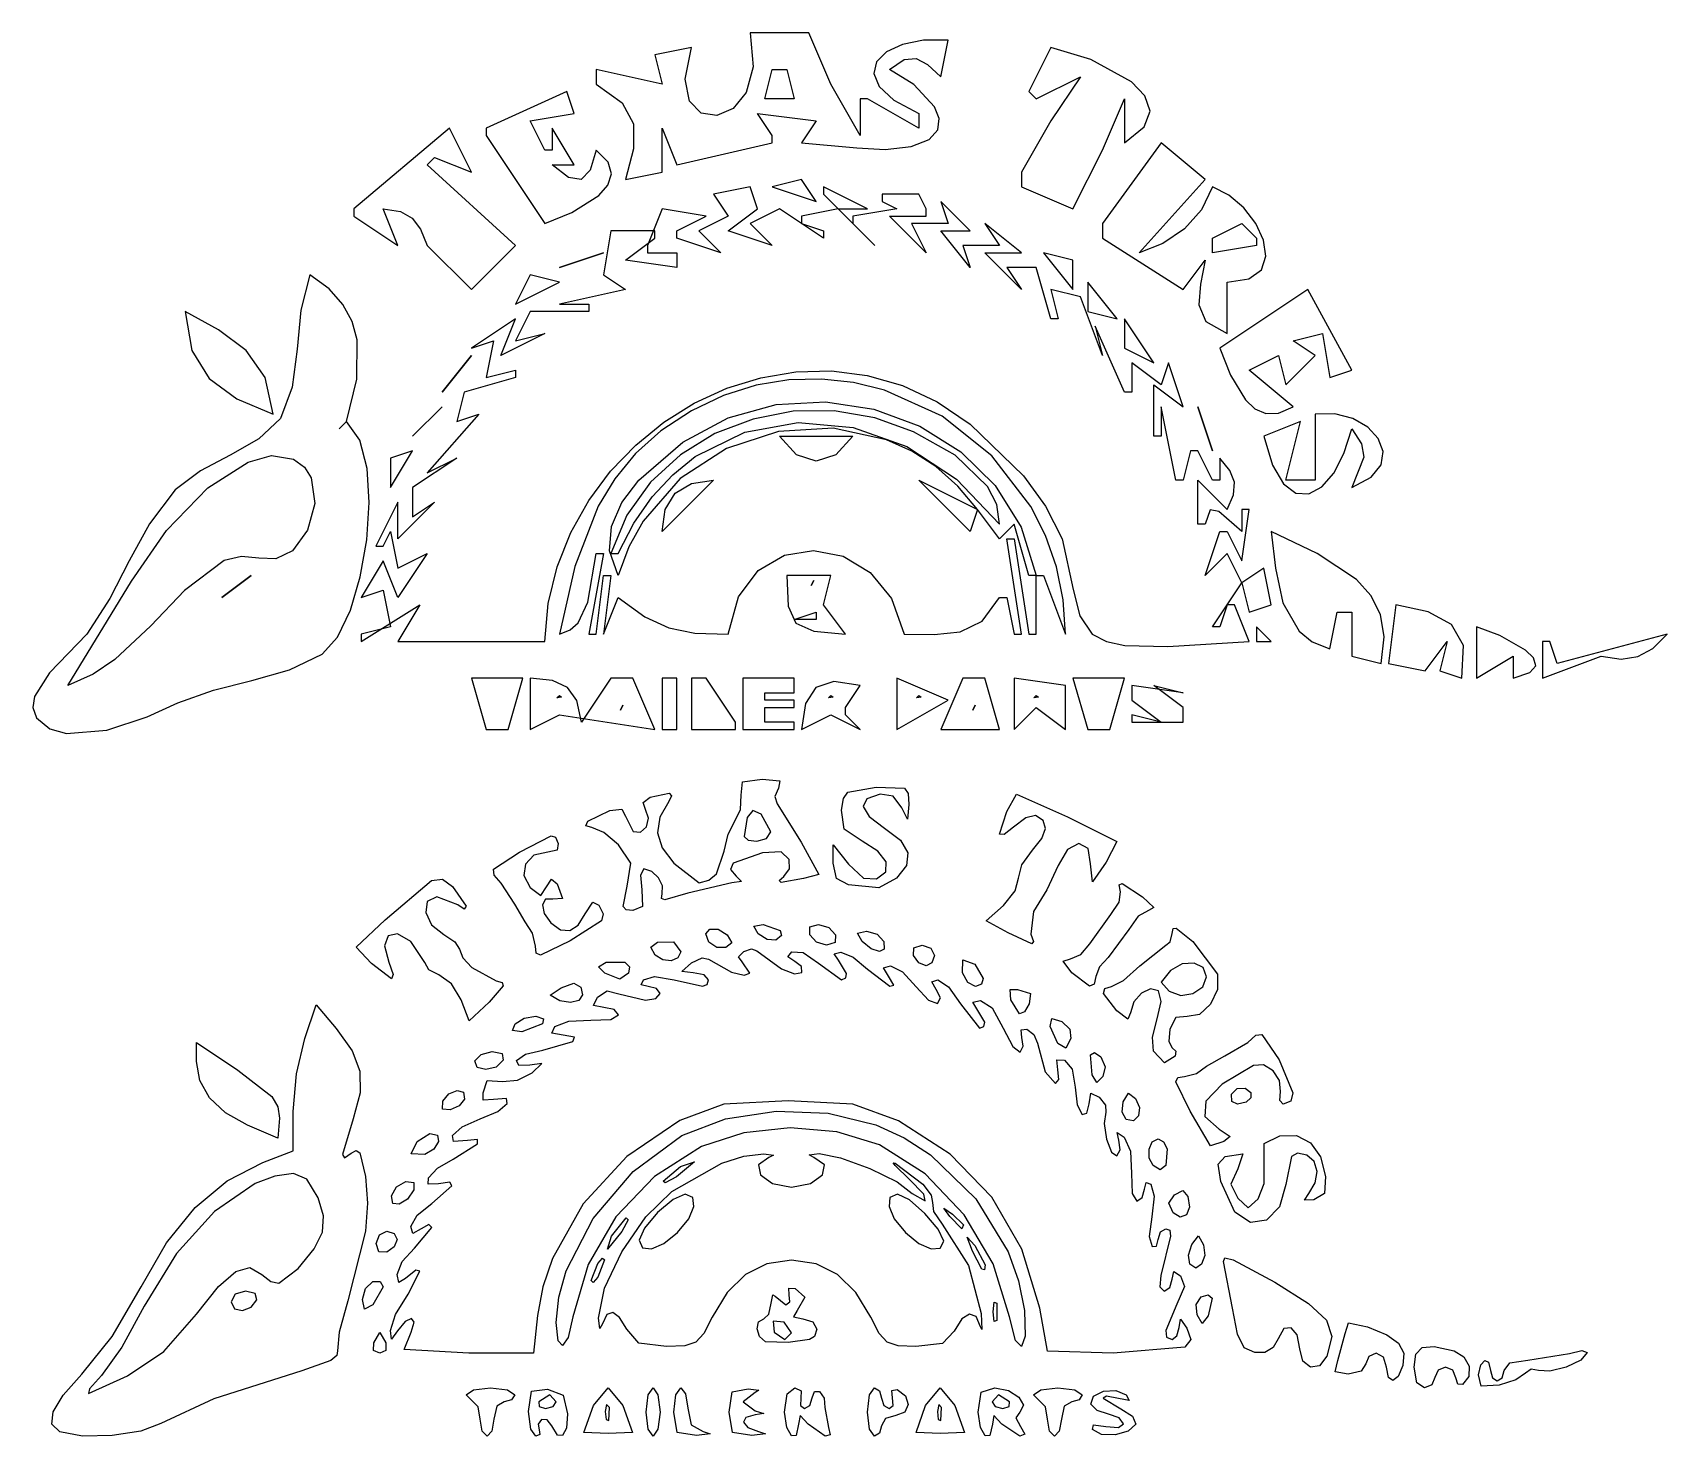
# Model space of a CAD drawing. Extents: x 1 to 59.9, y 7 to 57.7.
import ezdxf

# ---------------------------------------------------------------- set-up
doc = ezdxf.new("R2010")
doc.units = 0

msp = doc.modelspace()

# ---------------------------------------------------------------- linework, layer by layer
at = {"layer": 'Image'}
for p, q in [((26.834855, 57.658439), (26.942965, 56.42159)), ((28.951519, 57.658439), (26.834855, 57.658439)), ((29.745268, 55.806358), (28.951519, 57.658439)), ((32.323822, 57.237219), (31.74878, 56.969882)), ((33.079787, 57.386918), (32.323822, 57.237219)), ((33.978596, 57.393856), (33.079787, 57.386918)), ((33.714013, 56.070941), (33.978596, 57.393856)), ((24.71819, 57.129273), (23.395275, 56.86469)), ((23.395275, 56.86469), (23.659858, 55.806358)), ((24.485487, 55.98015), (24.71819, 57.129273)), ((31.392744, 56.610035), (31.293793, 56.1828)), ((31.74878, 56.969882), (31.392744, 56.610035)), ((31.861932, 56.335524), (32.391498, 56.690656)), ((32.391498, 56.690656), (32.821944, 56.730881)), ((32.821944, 56.730881), (33.235405, 56.507281)), ((37.682758, 57.129273), (36.889009, 55.541775)), ((39.116515, 56.691698), (37.682758, 57.129273)), ((40.580577, 55.880183), (39.116515, 56.691698)), ((23.659858, 55.806358), (21.278611, 56.335524)), ((21.278611, 56.335524), (21.278611, 55.806358)), ((26.942965, 56.42159), (26.696025, 55.506496)), ((27.364021, 55.277192), (27.628604, 56.335524)), ((27.628604, 56.335524), (28.15777, 56.335524)), ((28.15777, 56.335524), (28.422353, 55.277192)), ((31.293793, 56.1828), (31.490008, 55.713304)), ((32.741679, 55.789544), (31.861932, 56.335524)), ((33.235405, 56.507281), (33.714013, 56.070941)), ((37.153592, 55.277192), (38.74109, 56.070941)), ((38.74109, 56.070941), (37.682758, 54.483443)), ((20.220279, 55.541775), (17.309866, 54.21886)), ((20.484862, 54.748026), (20.220279, 55.541775)), ((21.278611, 55.806358), (22.219756, 55.125248)), ((24.643431, 55.19098), (24.485487, 55.98015)), ((26.696025, 55.506496), (26.21832, 54.91952)), ((30.8036, 53.954277), (29.745268, 55.806358)), ((31.490008, 55.713304), (32.019472, 55.226671)), ((33.479577, 54.983961), (32.741679, 55.789544)), ((36.889009, 55.541775), (37.153592, 55.277192)), ((41.068423, 55.377507), (40.580577, 55.880183)), ((22.219756, 55.125248), (22.629797, 54.368091)), ((25.06774, 54.755396), (24.643431, 55.19098)), ((26.21832, 54.91952), (25.63413, 54.667032)), ((28.422353, 55.277192), (27.364021, 55.277192)), ((31.068183, 55.277192), (30.8036, 55.277192)), ((30.8036, 55.277192), (30.8036, 53.954277)), ((32.920264, 54.21886), (31.068183, 55.277192)), ((32.019472, 55.226671), (32.920264, 54.748026)), ((33.647703, 54.558526), (33.479577, 54.983961)), ((39.534839, 53.425111), (40.328588, 55.277192)), ((40.328588, 55.277192), (40.328588, 53.689694)), ((41.044648, 54.264939), (41.257187, 54.833318)), ((41.257187, 54.833318), (41.068423, 55.377507)), ((18.897364, 54.483443), (20.484862, 54.748026)), ((19.42653, 53.425111), (18.897364, 54.483443)), ((22.629797, 54.368091), (22.628827, 53.470173)), ((25.63413, 54.667032), (25.06774, 54.755396)), ((27.628604, 53.954277), (27.099438, 54.748026)), ((27.099438, 54.748026), (29.216102, 54.483443)), ((29.216102, 54.483443), (28.686936, 53.689694)), ((32.920264, 54.748026), (32.920264, 54.21886)), ((33.603211, 54.157842), (33.647703, 54.558526)), ((37.682758, 54.483443), (36.624426, 52.631362)), ((40.328588, 53.689694), (41.044648, 54.264939)), ((15.986951, 54.21886), (12.547372, 51.308447)), ((16.7807, 52.631362), (15.986951, 54.21886)), ((17.309866, 54.21886), (17.309866, 53.954277)), ((17.309866, 53.954277), (18.368198, 52.366779)), ((20.484862, 52.895945), (19.691113, 54.21886)), ((19.691113, 54.21886), (19.691113, 53.425111)), ((23.659858, 52.631362), (23.659858, 54.21886)), ((23.659858, 54.21886), (24.189024, 52.895945)), ((24.189024, 52.895945), (27.628604, 53.689694)), ((27.628604, 53.689694), (27.628604, 53.954277)), ((28.686936, 53.689694), (30.684719, 53.511312)), ((32.640165, 53.550256), (33.287049, 53.811791)), ((33.287049, 53.811791), (33.603211, 54.157842)), ((41.651503, 53.689694), (39.534839, 50.779281)), ((43.239001, 52.366779), (41.651503, 53.689694)), ((15.193202, 52.895945), (15.457785, 53.160528)), ((15.457785, 53.160528), (16.7807, 52.631362)), ((19.691113, 53.425111), (19.42653, 53.425111)), ((21.278611, 53.425111), (21.070183, 52.70347)), ((21.717379, 52.986951), (21.278611, 53.425111)), ((22.628827, 53.470173), (22.336943, 52.366779)), ((30.684719, 53.511312), (31.706648, 53.449835)), ((31.706648, 53.449835), (32.640165, 53.550256)), ((38.476507, 51.308447), (39.534839, 53.425111)), ((18.368198, 49.985532), (15.193202, 52.895945)), ((20.278146, 52.43109), (19.691113, 52.895945)), ((19.691113, 52.895945), (20.484862, 52.895945)), ((21.070183, 52.70347), (20.737265, 52.369531)), ((21.705034, 52.16066), (21.838496, 52.562664)), ((21.838496, 52.562664), (21.717379, 52.986951)), ((22.336943, 52.366779), (23.659858, 52.631362)), ((36.624426, 52.631362), (36.624426, 52.102196)), ((18.368198, 52.366779), (19.42653, 50.779281)), ((20.737265, 52.369531), (20.278146, 52.43109)), ((21.380064, 51.78935), (21.705034, 52.16066)), ((26.834855, 52.102196), (25.511938, 51.837613)), ((27.099438, 51.308447), (26.834855, 52.102196)), ((28.686936, 52.366779), (27.628604, 52.102196)), ((27.628604, 52.102196), (29.216102, 51.57303)), ((29.216102, 51.57303), (28.686936, 52.366779)), ((31.068183, 51.308447), (29.480685, 52.102196)), ((29.480685, 52.102196), (29.480685, 51.837613)), ((36.624426, 52.102196), (38.476507, 51.308447)), ((40.857754, 49.720949), (43.239001, 52.366779)), ((43.503584, 52.102196), (43.11433, 51.269269)), ((44.095574, 51.80398), (43.503584, 52.102196)), ((12.547372, 51.308447), (12.547372, 51.043864)), ((14.13487, 49.985532), (13.605704, 51.308447)), ((13.605704, 51.308447), (14.222909, 51.211604)), ((20.407885, 51.172459), (21.380064, 51.78935)), ((23.659858, 51.308447), (23.130692, 49.985532)), ((25.247355, 51.043864), (23.659858, 51.308447)), ((25.511938, 51.837613), (26.041104, 51.043864)), ((26.041104, 50.514698), (27.099438, 51.308447)), ((27.893187, 51.308447), (26.834855, 50.779281)), ((29.480685, 50.250115), (27.893187, 51.308447)), ((30.009851, 51.308447), (28.686936, 51.043864)), ((29.480685, 51.837613), (30.009851, 51.308447)), ((31.332766, 49.985532), (30.009851, 51.308447)), ((30.009851, 51.308447), (31.068183, 51.308447)), ((32.126515, 51.308447), (30.539017, 51.043864)), ((32.920264, 51.837613), (31.597349, 51.837613)), ((31.597349, 51.837613), (31.597349, 51.57303)), ((31.597349, 51.57303), (32.126515, 51.308447)), ((33.184847, 51.308447), (32.920264, 51.837613)), ((33.184847, 51.043864), (33.184847, 51.308447)), ((34.772345, 50.514698), (33.714013, 51.57303)), ((33.714013, 51.57303), (33.978596, 50.779281)), ((44.631566, 51.340518), (44.095574, 51.80398)), ((45.064439, 50.775614), (44.631566, 51.340518)), ((12.547372, 51.043864), (14.13487, 49.985532)), ((14.222909, 51.211604), (14.647053, 50.972479)), ((14.647053, 50.972479), (14.947396, 50.570609)), ((19.42653, 50.779281), (20.407885, 51.172459)), ((24.189024, 50.514698), (25.247355, 51.043864)), ((26.041104, 51.043864), (24.982772, 50.514698)), ((26.834855, 50.779281), (27.628604, 49.985532)), ((28.686936, 51.043864), (28.686936, 50.779281)), ((28.686936, 50.779281), (29.480685, 50.514698)), ((30.539017, 51.043864), (30.539017, 50.779281)), ((30.539017, 50.779281), (31.332766, 49.985532)), ((33.184847, 49.720949), (31.861932, 51.043864)), ((31.861932, 51.043864), (33.184847, 51.043864)), ((33.978596, 50.779281), (32.655681, 50.779281)), ((32.655681, 50.779281), (33.184847, 49.720949)), ((36.624426, 49.720949), (35.301511, 50.779281)), ((35.301511, 50.779281), (35.830677, 49.985532)), ((39.534839, 50.779281), (39.534839, 50.250115)), ((43.11433, 51.269269), (42.494711, 50.5833)), ((43.503584, 50.250115), (44.561916, 50.779281)), ((44.561916, 50.779281), (45.091082, 50.250115)), ((45.34707, 50.173071), (45.064439, 50.775614)), ((14.947396, 50.570609), (15.193202, 49.985532)), ((21.807777, 50.514698), (21.543194, 48.9272)), ((23.395275, 50.514698), (21.807777, 50.514698)), ((22.336943, 49.456366), (23.395275, 50.250115)), ((23.395275, 50.250115), (23.395275, 50.514698)), ((24.189024, 50.250115), (24.189024, 50.514698)), ((25.776521, 49.720949), (24.189024, 50.250115)), ((24.982772, 50.514698), (25.776521, 49.720949)), ((27.628604, 49.985532), (26.041104, 50.514698)), ((29.480685, 50.514698), (29.480685, 50.250115)), ((34.772345, 49.191783), (33.714013, 50.514698)), ((33.714013, 50.514698), (34.772345, 50.514698)), ((39.534839, 50.250115), (42.445252, 48.398034)), ((42.494711, 50.5833), (41.718072, 50.061467)), ((43.503584, 49.720949), (43.503584, 50.250115)), ((45.091082, 50.250115), (45.091082, 49.985532)), ((45.432339, 49.596696), (45.34707, 50.173071)), ((15.193202, 49.985532), (16.7807, 48.398034)), ((16.7807, 48.398034), (18.368198, 49.985532)), ((19.955696, 49.191783), (21.543194, 49.720949)), ((21.543194, 49.720949), (19.955696, 49.191783)), ((23.130692, 49.985532), (23.130692, 49.720949)), ((23.130692, 49.720949), (24.189024, 49.720949)), ((24.189024, 49.720949), (24.189024, 49.191783)), ((35.830677, 49.985532), (34.507762, 49.985532)), ((34.507762, 49.985532), (34.772345, 49.191783)), ((36.624426, 48.398034), (35.301511, 49.720949)), ((35.301511, 49.720949), (36.624426, 49.720949)), ((37.418175, 49.720949), (38.476507, 48.398034)), ((38.476507, 49.456366), (37.418175, 49.720949)), ((41.718072, 50.061467), (40.857754, 49.720949)), ((45.091082, 49.985532), (43.503584, 49.720949)), ((45.273122, 49.110292), (45.432339, 49.596696)), ((10.959874, 48.9272), (10.635892, 47.656803)), ((11.64942, 48.416131), (10.959874, 48.9272)), ((18.897364, 48.9272), (18.368198, 47.868868)), ((19.955696, 48.662617), (18.897364, 48.9272)), ((21.543194, 48.9272), (22.336943, 48.398034)), ((24.189024, 49.191783), (22.336943, 49.456366)), ((37.153592, 49.191783), (36.09526, 49.191783)), ((36.09526, 49.191783), (36.624426, 48.398034)), ((37.682758, 47.339702), (37.153592, 49.191783)), ((38.476507, 48.398034), (38.476507, 49.456366)), ((42.445252, 48.398034), (43.239001, 49.456366)), ((43.239001, 49.456366), (43.073307, 48.58587)), ((44.8223, 48.777664), (45.273122, 49.110292)), ((12.149925, 47.851398), (11.64942, 48.416131)), ((18.368198, 47.868868), (19.955696, 48.662617)), ((22.336943, 48.398034), (19.955696, 47.868868)), ((38.74109, 48.133451), (37.682758, 48.398034)), ((37.682758, 48.398034), (37.947341, 47.339702)), ((39.005673, 48.662617), (39.005673, 47.604285)), ((40.064005, 47.339702), (39.005673, 48.662617)), ((43.073307, 48.58587), (43.016424, 47.838094)), ((44.03275, 48.662617), (44.8223, 48.777664)), ((44.03275, 46.810536), (44.03275, 48.662617)), ((46.943163, 48.398034), (45.355665, 47.339702)), ((48.530661, 45.487621), (46.943163, 48.398034)), ((12.481026, 47.238348), (12.149925, 47.851398)), ((19.955696, 47.868868), (21.014028, 47.868868)), ((21.014028, 47.868868), (21.014028, 47.604285)), ((39.534839, 46.016787), (38.74109, 48.133451)), ((43.016424, 47.838094), (43.269267, 47.237997)), ((6.461963, 47.604285), (6.703519, 46.199606)), ((7.660833, 46.937192), (6.461963, 47.604285)), ((10.635892, 47.656803), (10.494772, 46.241171)), ((12.662361, 46.58233), (12.481026, 47.238348)), ((18.368198, 47.339702), (16.7807, 46.28137)), ((17.839032, 46.016787), (18.368198, 47.339702)), ((18.897364, 47.604285), (18.368198, 46.545953)), ((21.014028, 47.604285), (18.897364, 47.604285)), ((37.947341, 47.339702), (37.682758, 47.339702)), ((39.005673, 47.604285), (40.064005, 47.339702)), ((40.328588, 47.339702), (40.328588, 46.28137)), ((41.38692, 45.752204), (40.328588, 47.339702)), ((43.269267, 47.237997), (44.03275, 46.810536)), ((45.355665, 47.339702), (43.768167, 46.28137)), ((8.657363, 46.190724), (7.660833, 46.937192)), ((12.654282, 45.162782), (12.662361, 46.58233)), ((19.42653, 46.810536), (17.839032, 46.016787)), ((18.368198, 46.545953), (19.42653, 46.810536)), ((40.328588, 44.693872), (39.270256, 47.075119)), ((39.270256, 47.075119), (39.534839, 46.016787)), ((46.413997, 46.545953), (47.472329, 46.810536)), ((47.472329, 46.810536), (47.736912, 45.223038)), ((6.703519, 46.199606), (7.331147, 45.185943)), ((9.349942, 45.224996), (8.657363, 46.190724)), ((10.494772, 46.241171), (10.319783, 44.873301)), ((16.7807, 46.016787), (15.722368, 44.693872)), ((15.722368, 44.693872), (16.7807, 46.016787)), ((16.7807, 46.28137), (17.574449, 46.545953)), ((17.574449, 46.545953), (17.309866, 45.223038)), ((40.328588, 46.28137), (41.38692, 45.752204)), ((43.768167, 46.28137), (44.156975, 45.307862)), ((44.826499, 45.487621), (45.884831, 46.016787)), ((45.884831, 46.016787), (46.149414, 44.958455)), ((46.149414, 44.958455), (47.207746, 46.016787)), ((47.207746, 46.016787), (46.413997, 46.545953)), ((17.309866, 45.223038), (18.368198, 45.487621)), ((18.368198, 45.487621), (18.368198, 45.223038)), ((27.219822, 45.216146), (28.483609, 45.428983)), ((28.483609, 45.428983), (29.767906, 45.460326)), ((29.767906, 45.460326), (31.055821, 45.298393)), ((41.651503, 44.958455), (40.593171, 45.752204)), ((40.593171, 45.752204), (40.593171, 44.693872)), ((41.916086, 45.752204), (41.651503, 44.958455)), ((42.445252, 44.164706), (41.916086, 45.752204)), ((46.413997, 44.164706), (44.826499, 45.487621)), ((47.736912, 45.223038), (48.530661, 45.487621)), ((7.331147, 45.185943), (8.317932, 44.455411)), ((9.636959, 43.900123), (9.349942, 45.224996)), ((10.319783, 44.873301), (9.894192, 43.746191)), ((12.282789, 43.63554), (12.654282, 45.162782)), ((18.368198, 45.223038), (16.516117, 44.693872)), ((24.821355, 44.293128), (25.99344, 44.8336)), ((27.05496, 44.940834), (25.878426, 44.573654)), ((25.99344, 44.8336), (27.219822, 45.216146)), ((28.235246, 45.135241), (27.05496, 44.940834)), ((29.406738, 45.165715), (28.235246, 45.135241)), ((30.556889, 45.041096), (29.406738, 45.165715)), ((31.673155, 44.770226), (30.556889, 45.041096)), ((31.055821, 45.298393), (32.330461, 44.931399)), ((32.330461, 44.931399), (33.574933, 44.347561)), ((41.38692, 43.106374), (41.38692, 44.958455)), ((41.38692, 44.958455), (42.445252, 44.164706)), ((44.156975, 45.307862), (44.696918, 44.411439)), ((8.317932, 44.455411), (9.636959, 43.900123)), ((16.516117, 44.693872), (16.251534, 43.63554)), ((23.72046, 43.606514), (24.821355, 44.293128)), ((25.878426, 44.573654), (24.71819, 44.02486)), ((26.041104, 43.773549), (27.771592, 44.250894)), ((27.771592, 44.250894), (29.547225, 44.344748)), ((29.547225, 44.344748), (31.296655, 44.07698)), ((33.753842, 43.825094), (31.673155, 44.770226)), ((33.574933, 44.347561), (34.772345, 43.535096)), ((40.593171, 44.693872), (40.328588, 44.693872)), ((44.696918, 44.411439), (45.037923, 44.094858)), ((9.894192, 43.746191), (9.121944, 43.008386)), ((12.282789, 43.63554), (12.018206, 43.370957)), ((12.018206, 43.370957), (12.282789, 43.63554)), ((12.754243, 42.958664), (12.282789, 43.63554)), ((14.664036, 43.106374), (15.722368, 44.164706)), ((15.722368, 44.164706), (14.664036, 43.106374)), ((17.045283, 43.900123), (15.193202, 41.783459)), ((16.251534, 43.63554), (17.045283, 43.900123)), ((24.71819, 44.02486), (23.608055, 43.296454)), ((24.411206, 42.886911), (26.041104, 43.773549)), ((26.937927, 43.724414), (25.566219, 43.197644)), ((28.387809, 44.003965), (26.937927, 43.724414)), ((29.868533, 44.023567), (28.387809, 44.003965)), ((31.332766, 43.770485), (29.868533, 44.023567)), ((31.296655, 44.07698), (32.948534, 43.469463)), ((32.729276, 43.260044), (31.332766, 43.770485)), ((35.548431, 42.401044), (33.753842, 43.825094)), ((42.180669, 41.518876), (41.651503, 44.164706)), ((41.651503, 44.164706), (41.651503, 43.106374)), ((42.974418, 44.164706), (43.503584, 42.577208)), ((43.503584, 42.577208), (42.974418, 44.164706)), ((45.037923, 44.094858), (45.433943, 43.920816)), ((46.67858, 43.63554), (45.355665, 43.106374)), ((45.433943, 43.920816), (45.890719, 43.930402)), ((45.890719, 43.930402), (46.413997, 44.164706)), ((46.149414, 41.518876), (46.67858, 43.63554)), ((47.923512, 43.913044), (47.207746, 43.900123)), ((47.207746, 43.900123), (47.207746, 41.518876)), ((48.571165, 43.742264), (47.923512, 43.913044)), ((49.106134, 43.430541), (48.571165, 43.742264)), ((23.608055, 43.296454), (22.694415, 42.476995)), ((22.707649, 42.78554), (23.72046, 43.606514)), ((25.566219, 43.197644), (24.320018, 42.43639)), ((24.852768, 42.369953), (26.641512, 43.257021)), ((27.860142, 43.280269), (25.984276, 42.665787)), ((26.641512, 43.257021), (28.571285, 43.598262)), ((29.82282, 43.393457), (27.860142, 43.280269)), ((28.503877, 42.431561), (27.893187, 43.106374)), ((27.893187, 43.106374), (30.539017, 43.106374)), ((28.571285, 43.598262), (30.548586, 43.414996)), ((31.752831, 42.97888), (29.82282, 43.393457)), ((30.539017, 43.106374), (29.928326, 42.431561)), ((30.548586, 43.414996), (32.479918, 42.728545)), ((34.223066, 42.419731), (32.729276, 43.260044)), ((32.948534, 43.469463), (34.431516, 42.544065)), ((34.772345, 43.535096), (36.691851, 41.672655)), ((41.651503, 43.106374), (41.38692, 43.106374)), ((45.355665, 43.106374), (45.674675, 42.060185)), ((48.247404, 42.485039), (48.530661, 43.370957)), ((48.530661, 43.370957), (48.885587, 42.82807)), ((49.483844, 43.020633), (49.106134, 43.430541)), ((9.121944, 43.008386), (8.088497, 42.426615)), ((13.019115, 41.945391), (12.754243, 42.958664)), ((14.664036, 42.577208), (13.870287, 42.312625)), ((13.870287, 41.254293), (14.664036, 42.577208)), ((21.799813, 41.841992), (22.707649, 42.78554)), ((22.694415, 42.476995), (21.952567, 41.572101)), ((22.814454, 41.517201), (24.411206, 42.886911)), ((25.984276, 42.665787), (24.314703, 41.576483)), ((32.668249, 42.565407), (31.752831, 42.97888)), ((32.479918, 42.728545), (34.271781, 41.560232)), ((33.530694, 42.010066), (32.668249, 42.565407)), ((34.431516, 42.544065), (35.674251, 41.322657)), ((42.709835, 42.577208), (42.445252, 41.518876)), ((42.974418, 42.577208), (42.709835, 42.577208)), ((43.503584, 41.518876), (42.974418, 42.577208)), ((47.876976, 41.778101), (48.247404, 42.485039)), ((48.885587, 42.82807), (48.964296, 42.349767)), ((49.659725, 42.555296), (49.483844, 43.020633)), ((49.589203, 42.077289), (49.659725, 42.555296)), ((7.008481, 41.861752), (6.096528, 41.174672)), ((8.088497, 42.426615), (7.008481, 41.861752)), ((7.279394, 41.242656), (8.728951, 42.171903)), ((8.728951, 42.171903), (9.573654, 42.414261)), ((9.573654, 42.414261), (10.370279, 42.280573)), ((10.370279, 42.280573), (10.758335, 41.988046)), ((10.758335, 41.988046), (11.00545, 41.603411)), ((13.09767, 40.710857), (13.019115, 41.945391)), ((13.870287, 42.312625), (13.870287, 41.254293)), ((16.251534, 42.312625), (14.664036, 41.254293)), ((15.193202, 41.783459), (16.251534, 42.312625)), ((24.320018, 42.43639), (23.246655, 41.453384)), ((24.0405, 41.71507), (24.852768, 42.369953)), ((29.216102, 42.206623), (28.503877, 42.431561)), ((29.928326, 42.431561), (29.216102, 42.206623)), ((34.325232, 41.309548), (33.530694, 42.010066)), ((35.396183, 41.295018), (34.223066, 42.419731)), ((36.956554, 40.5688), (35.548431, 42.401044)), ((44.130868, 41.864071), (43.768167, 42.312625)), ((43.768167, 42.312625), (43.768167, 41.518876)), ((44.295907, 41.442252), (44.130868, 41.864071)), ((45.674675, 42.060185), (46.070642, 41.387047)), ((48.964296, 42.349767), (48.530661, 41.254293)), ((49.227705, 41.629369), (49.589203, 42.077289)), ((11.00545, 41.603411), (11.133857, 40.672839)), ((21.013846, 40.787652), (21.799813, 41.841992)), ((21.952567, 41.572101), (21.357812, 40.587385)), ((22.212255, 40.709845), (22.814454, 41.517201)), ((23.246655, 41.453384), (22.393464, 40.261358)), ((24.314703, 41.576483), (22.970904, 40.038829)), ((23.298551, 40.915735), (24.0405, 41.71507)), ((25.511938, 41.518876), (23.659858, 39.666795)), ((24.132741, 41.045993), (24.717757, 41.40443)), ((24.717757, 41.40443), (25.511938, 41.518876)), ((34.772345, 39.666795), (32.920264, 41.518876)), ((32.920264, 41.518876), (35.036928, 40.460544)), ((34.271781, 41.560232), (35.830677, 39.931378)), ((35.036928, 40.460544), (34.325232, 41.309548)), ((35.73188, 40.640221), (35.396183, 41.295018)), ((35.674251, 41.322657), (36.605392, 39.827111)), ((36.691851, 41.672655), (37.479052, 40.583993)), ((42.445252, 41.518876), (42.180669, 41.518876)), ((42.974418, 39.931378), (42.974418, 41.518876)), ((42.974418, 41.518876), (44.03275, 40.460544)), ((43.768167, 41.518876), (43.503584, 41.518876)), ((44.263221, 40.992598), (44.295907, 41.442252)), ((46.070642, 41.387047), (46.51621, 41.054615)), ((47.207746, 41.518876), (46.149414, 41.518876)), ((46.984025, 41.030544), (47.446732, 41.282487)), ((47.446732, 41.282487), (47.876976, 41.778101)), ((48.530661, 41.254293), (49.227705, 41.629369)), ((6.096528, 41.174672), (5.170826, 39.949711)), ((5.782725, 39.701011), (7.279394, 41.242656)), ((11.133857, 40.672839), (10.869501, 39.718903)), ((13.010171, 39.370202), (13.09767, 40.710857)), ((14.13487, 40.725127), (13.341121, 39.137629)), ((15.457785, 40.725127), (14.13487, 39.402212)), ((14.13487, 39.402212), (14.13487, 40.725127)), ((14.664036, 41.254293), (14.664036, 40.195961)), ((14.664036, 40.195961), (15.457785, 40.725127)), ((20.366641, 39.634304), (21.013846, 40.787652)), ((21.83884, 39.852102), (22.212255, 40.709845)), ((22.638609, 39.969282), (23.298551, 40.915735)), ((23.774304, 40.460977), (24.132741, 41.045993)), ((44.03275, 40.460544), (44.263221, 40.992598)), ((46.51621, 41.054615), (46.984025, 41.030544)), ((21.357812, 40.587385), (20.510774, 38.400956)), ((22.393464, 40.261358), (21.807777, 38.873046)), ((23.659858, 39.666795), (23.774304, 40.460977)), ((35.036928, 40.460544), (34.772345, 39.666795)), ((35.830677, 39.402212), (35.036928, 40.460544)), ((35.830677, 39.931378), (35.73188, 40.640221)), ((37.484325, 39.521707), (36.956554, 40.5688)), ((37.479052, 40.583993), (38.086165, 39.402212)), ((43.424223, 40.444948), (43.239001, 39.931378)), ((43.736086, 40.39544), (43.424223, 40.444948)), ((44.561916, 39.666795), (43.736086, 40.39544)), ((44.561916, 38.608463), (44.826499, 40.460544)), ((44.826499, 40.460544), (44.561916, 40.460544)), ((44.561916, 40.460544), (44.561916, 39.666795)), ((5.170826, 39.949711), (4.443343, 38.608446)), ((4.525324, 37.872239), (5.782725, 39.701011)), ((10.869501, 39.718903), (10.326385, 38.97165)), ((13.605704, 39.137629), (13.870287, 39.666795)), ((13.870287, 39.666795), (14.13487, 38.34388)), ((19.875092, 38.393732), (20.366641, 39.634304)), ((21.767709, 38.967432), (21.83884, 39.852102)), ((22.07236, 38.873046), (22.638609, 39.969282)), ((22.970904, 40.038829), (22.458508, 39.110143)), ((36.359843, 39.931378), (35.830677, 39.402212)), ((36.889009, 38.079297), (36.359843, 39.931378)), ((36.605392, 39.827111), (37.153592, 38.079297)), ((37.877841, 38.399088), (37.484325, 39.521707)), ((43.239001, 39.931378), (42.974418, 39.931378)), ((43.239001, 38.079297), (43.768167, 39.666795)), ((43.768167, 39.666795), (44.03275, 39.666795)), ((44.03275, 39.666795), (44.561916, 38.608463)), ((45.620248, 39.666795), (45.776145, 38.347857)), ((47.280034, 38.873093), (45.620248, 39.666795)), ((10.326385, 38.97165), (9.72715, 38.687917)), ((12.776883, 38.038562), (13.010171, 39.370202)), ((13.341121, 39.137629), (13.605704, 39.137629)), ((22.07236, 38.079297), (21.767709, 38.967432)), ((22.458508, 39.110143), (22.07236, 38.079297)), ((28.067066, 38.817949), (29.124308, 38.984968)), ((29.124308, 38.984968), (30.193025, 38.774194)), ((36.624426, 35.962633), (36.09526, 39.402212)), ((36.09526, 39.402212), (36.359843, 39.402212)), ((36.359843, 39.402212), (36.889009, 35.962633)), ((38.086165, 39.402212), (38.477357, 37.576926)), ((4.443343, 38.608446), (3.748092, 37.247284)), ((7.870827, 38.617445), (6.437428, 37.54294)), ((8.49041, 38.764377), (7.870827, 38.617445)), ((9.112172, 38.703347), (8.49041, 38.764377)), ((9.72715, 38.687917), (9.112172, 38.703347)), ((13.605704, 38.608463), (12.811955, 37.285548)), ((14.13487, 37.285548), (13.605704, 38.608463)), ((14.13487, 38.34388), (15.193202, 38.873046)), ((15.193202, 38.873046), (14.13487, 37.285548)), ((19.55609, 37.077719), (19.875092, 38.393732)), ((20.510774, 38.400956), (19.955696, 35.962633)), ((20.985152, 37.120598), (21.278611, 38.873046)), ((21.543194, 38.873046), (21.014028, 35.962633)), ((21.278611, 38.873046), (21.543194, 38.873046)), ((21.807777, 38.873046), (22.07236, 38.873046)), ((27.12899, 38.264388), (28.067066, 38.817949)), ((30.193025, 38.774194), (31.165523, 38.19438)), ((38.124556, 37.209783), (37.877841, 38.399088)), ((44.03275, 38.873046), (43.239001, 38.079297)), ((44.561916, 37.814714), (44.03275, 38.873046)), ((45.355665, 38.34388), (44.561916, 37.814714)), ((45.620248, 37.020965), (45.355665, 38.34388)), ((45.776145, 38.347857), (46.044742, 37.094781)), ((48.69452, 37.939873), (47.280034, 38.873093)), ((2.228635, 34.110552), (4.525324, 37.872239)), ((8.84321, 38.079297), (7.784878, 37.285548)), ((7.784878, 37.285548), (8.84321, 38.079297)), ((12.418071, 36.831076), (12.776883, 38.038562)), ((21.278611, 35.962633), (21.543194, 38.079297)), ((21.543194, 38.079297), (21.807777, 38.079297)), ((21.807777, 38.079297), (21.543194, 35.962633)), ((26.417772, 37.315533), (27.12899, 38.264388)), ((28.15777, 38.079297), (28.205321, 36.973338)), ((29.745268, 38.079297), (28.15777, 38.079297)), ((29.127905, 37.90291), (29.039715, 37.726518)), ((29.039715, 37.726518), (29.127905, 37.90291)), ((29.480685, 37.020965), (29.745268, 38.079297)), ((31.165523, 38.19438), (31.934111, 37.254276)), ((37.153592, 38.079297), (36.889009, 38.079297)), ((37.153592, 35.962633), (37.153592, 38.079297)), ((37.153592, 38.079297), (37.418175, 38.079297)), ((37.418175, 38.079297), (38.211924, 35.962633)), ((43.503584, 36.227216), (44.561916, 37.814714)), ((44.561916, 37.814714), (44.826499, 36.756382)), ((49.216135, 37.362304), (48.69452, 37.939873)), ((3.748092, 37.247284), (2.919082, 35.962633)), ((6.437428, 37.54294), (5.222222, 36.272445)), ((12.811955, 37.285548), (13.605704, 37.550131)), ((13.605704, 37.550131), (13.870287, 36.227216)), ((21.543194, 35.962633), (22.07236, 37.285548)), ((22.07236, 37.285548), (23.032173, 36.59403)), ((26.041104, 35.962633), (26.417772, 37.315533)), ((31.934111, 37.254276), (32.391098, 35.962633)), ((35.199567, 36.429696), (35.830677, 37.285548)), ((35.830677, 37.285548), (36.09526, 37.285548)), ((36.09526, 37.285548), (36.359843, 35.962633)), ((38.211924, 35.962633), (38.124556, 37.209783)), ((38.477357, 37.576926), (38.727777, 36.632865)), ((49.564056, 36.67949), (49.216135, 37.362304)), ((11.953998, 35.862881), (12.418071, 36.831076)), ((12.811955, 35.69805), (14.928619, 37.020965)), ((14.928619, 37.020965), (14.13487, 35.69805)), ((19.42653, 35.69805), (19.55609, 37.077719)), ((20.631913, 36.376598), (20.985152, 37.120598)), ((23.032173, 36.59403), (23.897121, 36.193146)), ((28.205321, 36.973338), (28.486902, 36.358612)), ((28.422353, 36.491799), (29.216102, 36.756382)), ((29.216102, 36.756382), (29.216102, 36.491799)), ((30.274434, 35.962633), (29.480685, 37.020965)), ((38.727777, 36.632865), (39.165118, 35.96998)), ((44.03275, 37.020965), (43.768167, 36.227216)), ((44.297333, 37.020965), (44.03275, 37.020965)), ((44.826499, 35.69805), (44.297333, 37.020965)), ((44.826499, 36.756382), (45.620248, 37.020965)), ((46.044742, 37.094781), (46.630258, 36.069379)), ((47.736912, 35.433467), (48.001495, 36.756382)), ((48.001495, 36.756382), (48.530661, 36.756382)), ((48.530661, 36.756382), (48.530661, 35.168884)), ((49.700827, 35.867974), (49.564056, 36.67949)), ((50.118159, 37.020965), (49.853576, 34.904301)), ((51.287719, 36.766838), (50.118159, 37.020965)), ((52.1259, 36.316364), (51.287719, 36.766838)), ((2.919082, 35.962633), (1.568012, 34.569426)), ((5.222222, 36.272445), (3.92077, 35.047728)), ((13.870287, 36.227216), (12.811955, 35.962633)), ((12.811955, 35.962633), (12.811955, 35.69805)), ((19.955696, 35.962633), (20.342863, 36.117022)), ((20.342863, 36.117022), (20.631913, 36.376598)), ((21.014028, 35.962633), (21.278611, 35.962633)), ((23.897121, 36.193146), (24.841874, 36.007734)), ((24.841874, 36.007734), (26.041104, 35.962633)), ((29.216102, 36.491799), (28.422353, 36.491799)), ((28.486902, 36.358612), (29.133083, 36.075062)), ((29.133083, 36.075062), (30.274434, 35.962633)), ((32.391098, 35.962633), (33.470983, 35.952956)), ((33.470983, 35.952956), (34.410071, 36.047071)), ((34.410071, 36.047071), (35.199567, 36.429696)), ((36.359843, 35.962633), (36.624426, 35.962633)), ((36.889009, 35.962633), (37.153592, 35.962633)), ((39.165118, 35.96998), (39.685912, 35.697755)), ((43.768167, 36.227216), (43.503584, 36.227216)), ((45.091082, 36.227216), (45.091082, 35.69805)), ((45.620248, 35.69805), (45.091082, 36.227216)), ((46.630258, 36.069379), (47.105679, 35.692624)), ((52.555522, 35.556733), (52.1259, 36.316364)), ((53.028572, 36.227216), (53.028572, 34.375135)), ((53.866021, 35.913363), (53.028572, 36.227216)), ((59.90773, 35.962633), (55.938985, 34.904301)), ((59.379893, 35.454711), (59.90773, 35.962633)), ((11.404929, 35.249116), (11.953998, 35.862881)), ((14.13487, 35.69805), (19.42653, 35.69805)), ((39.685912, 35.697755), (40.341693, 35.552626)), ((40.341693, 35.552626), (41.895029, 35.525595)), ((41.895029, 35.525595), (44.826499, 35.69805)), ((45.091082, 35.69805), (45.620248, 35.69805)), ((47.105679, 35.692624), (47.736912, 35.433467)), ((49.588993, 34.904301), (49.700827, 35.867974)), ((51.176491, 34.639718), (51.97024, 35.69805)), ((51.97024, 35.69805), (51.705657, 34.639718)), ((52.499406, 34.375135), (52.555522, 35.556733)), ((54.789785, 35.39495), (53.866021, 35.913363)), ((55.085225, 35.108305), (54.789785, 35.39495)), ((55.674402, 35.69805), (55.409819, 35.69805)), ((55.409819, 35.69805), (55.409819, 34.375135)), ((55.938985, 34.904301), (55.674402, 35.69805)), ((58.847063, 35.159761), (59.379893, 35.454711)), ((3.92077, 35.047728), (3.142565, 34.528087)), ((10.221215, 34.679937), (11.404929, 35.249116)), ((48.530661, 35.168884), (49.588993, 34.904301)), ((49.853576, 34.904301), (51.176491, 34.639718)), ((53.028572, 34.375135), (54.351487, 35.168884)), ((54.351487, 35.168884), (54.351487, 34.375135)), ((54.945599, 34.578689), (55.163671, 34.829649)), ((55.163671, 34.829649), (55.085225, 35.108305)), ((55.409819, 34.375135), (57.526483, 35.168884)), ((57.526483, 35.168884), (58.249254, 35.067809)), ((58.249254, 35.067809), (58.847063, 35.159761)), ((1.568012, 34.569426), (1.025471, 33.721679)), ((3.142565, 34.528087), (2.228635, 34.110552)), ((7.476661, 33.952335), (8.864866, 34.299396)), ((8.864866, 34.299396), (10.221215, 34.679937)), ((16.7807, 34.375135), (17.309866, 32.523054)), ((18.632781, 34.375135), (16.7807, 34.375135)), ((18.103615, 32.523054), (18.632781, 34.375135)), ((18.897364, 34.375135), (18.897364, 32.523054)), ((19.705931, 34.289833), (18.897364, 34.375135)), ((20.250986, 34.046692), (19.705931, 34.289833)), ((21.807777, 34.375135), (20.749445, 32.787637)), ((22.601526, 34.375135), (21.807777, 34.375135)), ((23.395275, 32.523054), (22.601526, 34.375135)), ((23.659858, 34.375135), (23.659858, 32.523054)), ((24.189024, 34.375135), (23.659858, 34.375135)), ((24.189024, 32.523054), (24.189024, 34.375135)), ((24.71819, 34.375135), (24.71819, 32.523054)), ((25.247355, 34.375135), (24.71819, 34.375135)), ((26.305687, 32.787637), (25.247355, 34.375135)), ((26.570272, 34.375135), (26.570272, 32.523054)), ((28.422353, 34.375135), (26.570272, 34.375135)), ((28.422353, 33.845969), (28.422353, 34.375135)), ((29.850226, 34.254131), (29.204201, 34.04238)), ((30.8036, 34.110552), (29.850226, 34.254131)), ((32.126515, 34.375135), (32.126515, 32.523054)), ((33.978596, 33.581386), (32.126515, 34.375135)), ((34.507762, 34.375135), (33.714013, 32.523054)), ((35.301511, 34.375135), (34.507762, 34.375135)), ((35.830677, 32.523054), (35.301511, 34.375135)), ((36.359843, 34.375135), (36.359843, 32.523054)), ((38.211924, 34.110552), (36.359843, 34.375135)), ((38.476507, 34.375135), (39.005673, 32.523054)), ((40.328588, 34.375135), (38.476507, 34.375135)), ((39.799422, 32.523054), (40.328588, 34.375135)), ((51.705657, 34.639718), (52.499406, 34.375135)), ((54.351487, 34.375135), (54.945599, 34.578689)), ((1.025471, 33.721679), (0.962331, 33.317151)), ((6.19738, 33.483596), (7.476661, 33.952335)), ((19.867501, 33.669582), (19.955696, 33.757773)), ((20.037297, 33.697354), (19.867501, 33.669582)), ((19.955696, 33.757773), (20.037297, 33.697354)), ((20.58225, 33.570899), (20.250986, 34.046692)), ((27.364021, 33.581386), (27.364021, 33.845969)), ((27.364021, 33.845969), (28.422353, 33.845969)), ((29.204201, 34.04238), (28.828709, 33.46784)), ((29.657071, 33.669582), (29.745268, 33.757773)), ((29.826869, 33.697354), (29.657071, 33.669582)), ((29.745268, 33.757773), (29.826869, 33.697354)), ((30.274434, 33.316803), (30.8036, 34.110552)), ((32.832067, 33.669582), (32.920264, 33.757773)), ((33.001865, 33.697354), (32.832067, 33.669582)), ((32.920264, 33.757773), (33.001865, 33.697354)), ((37.065398, 33.669582), (37.153592, 33.757773)), ((37.235191, 33.697354), (37.065398, 33.669582)), ((37.153592, 33.757773), (37.235191, 33.697354)), ((38.211924, 32.523054), (38.211924, 34.110552)), ((40.593171, 34.110552), (40.593171, 33.581386)), ((42.445252, 33.845969), (40.593171, 34.110552)), ((42.445252, 33.316803), (41.38692, 34.110552)), ((41.38692, 34.110552), (42.445252, 33.845969)), ((0.962331, 33.317151), (1.104565, 32.947284)), ((5.094416, 32.98416), (6.19738, 33.483596)), ((18.897364, 32.523054), (19.955696, 33.05222)), ((19.955696, 33.05222), (23.395275, 32.523054)), ((20.749445, 32.787637), (20.58225, 33.570899)), ((22.248748, 33.404999), (22.160555, 33.228607)), ((22.160555, 33.228607), (22.248748, 33.404999)), ((28.422353, 33.581386), (27.364021, 33.581386)), ((27.364021, 32.787637), (27.364021, 33.316803)), ((27.364021, 33.316803), (28.422353, 33.316803)), ((28.422353, 33.316803), (28.422353, 33.581386)), ((28.828709, 33.46784), (28.686936, 32.523054)), ((28.686936, 32.523054), (29.745268, 33.05222)), ((29.745268, 33.05222), (30.8036, 32.523054)), ((30.274434, 33.05222), (30.274434, 33.316803)), ((30.8036, 32.523054), (30.274434, 33.05222)), ((32.126515, 32.523054), (33.978596, 33.581386)), ((34.948734, 33.404999), (34.860538, 33.228607)), ((34.860538, 33.228607), (34.948734, 33.404999)), ((36.359843, 32.523054), (37.153592, 33.316803)), ((37.153592, 33.316803), (38.211924, 32.523054)), ((40.593171, 33.581386), (41.651503, 32.787637)), ((41.651503, 32.787637), (40.593171, 33.05222)), ((40.593171, 33.05222), (40.593171, 32.787637)), ((42.445252, 32.787637), (42.445252, 33.316803)), ((1.104565, 32.947284), (1.575539, 32.555711)), ((1.575539, 32.555711), (2.18467, 32.379337)), ((2.18467, 32.379337), (3.635733, 32.503851)), ((3.635733, 32.503851), (5.094416, 32.98416)), ((17.309866, 32.523054), (18.103615, 32.523054)), ((23.659858, 32.523054), (24.189024, 32.523054)), ((24.71819, 32.523054), (26.305687, 32.523054)), ((26.305687, 32.523054), (26.305687, 32.787637)), ((26.570272, 32.523054), (28.422353, 32.523054)), ((28.422353, 32.787637), (27.364021, 32.787637)), ((28.422353, 32.523054), (28.422353, 32.787637)), ((33.714013, 32.523054), (35.830677, 32.523054)), ((39.005673, 32.523054), (39.799422, 32.523054)), ((40.593171, 32.787637), (42.445252, 32.787637)), ((26.55971, 30.644306), (27.267323, 30.740606)), ((27.267323, 30.740606), (27.906698, 30.674196)), ((27.906698, 30.674196), (27.862453, 30.410298)), ((22.980298, 29.900165), (23.223936, 30.087676)), ((23.223936, 30.087676), (23.913451, 30.234614)), ((24.002762, 30.136747), (23.90028, 29.929678)), ((23.913451, 30.234614), (24.002762, 30.136747)), ((26.490727, 29.64027), (26.50978, 30.156198)), ((26.50978, 30.156198), (26.55971, 30.644306)), ((27.862453, 30.410298), (27.72764, 30.107927)), ((27.72764, 30.107927), (27.808912, 29.848885)), ((30.195027, 30.033974), (30.360718, 30.267597)), ((30.360718, 30.267597), (31.381666, 30.442381)), ((31.527514, 30.19675), (31.045366, 30.03071)), ((31.381666, 30.442381), (32.404671, 30.413647)), ((31.99665, 30.119447), (31.527514, 30.19675)), ((32.303084, 29.697715), (31.99665, 30.119447)), ((32.404671, 30.413647), (32.537033, 30.213798)), ((32.537033, 30.213798), (32.551054, 29.81859)), ((36.093823, 29.571805), (36.442527, 30.195208)), ((36.442527, 30.195208), (38.283903, 29.379229)), ((20.984333, 29.216779), (21.775174, 29.60655)), ((21.775174, 29.60655), (22.209271, 29.652351)), ((22.209271, 29.652351), (22.336588, 29.399803)), ((23.064497, 29.642653), (22.980298, 29.900165)), ((23.174736, 29.332598), (23.064497, 29.642653)), ((23.90028, 29.929678), (23.572778, 29.360274)), ((26.28804, 29.220508), (26.490727, 29.64027)), ((26.926285, 29.611076), (26.732276, 29.354226)), ((27.231308, 29.468838), (26.926285, 29.611076)), ((27.808912, 29.848885), (28.669103, 28.459797)), ((30.130048, 29.617779), (30.195027, 30.033974)), ((30.225692, 28.938046), (30.130048, 29.617779)), ((31.045366, 30.03071), (30.911741, 29.748716)), ((30.911741, 29.748716), (31.122585, 29.384692)), ((32.506236, 29.290181), (32.303084, 29.697715)), ((32.551054, 29.81859), (32.506236, 29.290181)), ((35.831311, 28.758594), (36.093823, 29.571805)), ((20.908569, 29.058392), (20.984333, 29.216779)), ((21.120363, 28.993988), (20.908569, 29.058392)), ((21.561005, 28.811133), (21.120363, 28.993988)), ((22.336588, 29.399803), (22.614002, 28.851989)), ((22.886056, 28.825935), (23.094112, 29.023248)), ((23.094112, 29.023248), (23.174736, 29.332598)), ((23.572778, 29.360274), (23.49313, 28.803368)), ((26.037063, 28.758617), (26.28804, 29.220508)), ((26.732276, 29.354226), (26.612815, 28.674807)), ((27.576446, 28.838678), (27.231308, 29.468838)), ((30.878601, 28.494953), (30.225692, 28.938046)), ((31.122585, 29.384692), (31.673842, 28.972562)), ((31.673842, 28.972562), (32.255923, 28.532399)), ((36.325137, 29.009582), (35.988541, 28.739253)), ((36.771051, 29.345554), (36.325137, 29.009582)), ((37.120471, 29.430642), (36.771051, 29.345554)), ((37.405178, 29.244014), (37.120471, 29.430642)), ((37.349633, 28.59583), (37.480944, 28.958494)), ((37.480944, 28.958494), (37.405178, 29.244014)), ((38.283903, 29.379229), (40.05989, 28.484856)), ((18.514185, 28.106981), (19.654983, 28.697415)), ((19.654983, 28.697415), (19.815803, 28.648075)), ((19.815803, 28.648075), (19.914276, 28.415456)), ((19.914276, 28.415456), (19.874935, 28.17746)), ((22.085842, 28.371504), (21.561005, 28.811133)), ((22.528396, 27.706986), (22.085842, 28.371504)), ((22.614002, 28.851989), (22.886056, 28.825935)), ((23.49313, 28.803368), (23.661625, 28.255366)), ((25.901905, 28.141398), (26.037063, 28.758617)), ((26.612815, 28.674807), (26.766839, 28.535546)), ((26.766839, 28.535546), (27.077411, 28.494953)), ((27.077411, 28.494953), (27.429855, 28.595922)), ((27.429855, 28.595922), (27.576446, 28.838678)), ((27.576446, 28.838678), (27.576446, 28.838678)), ((28.669103, 28.459797), (29.308703, 27.301816)), ((29.823338, 27.701378), (29.824661, 28.370194)), ((29.824661, 28.370194), (30.386238, 27.668456)), ((31.443218, 28.139709), (30.878601, 28.494953)), ((32.255923, 28.532399), (32.522598, 28.084378)), ((35.988541, 28.739253), (35.831311, 28.758594)), ((37.013109, 28.177771), (37.349633, 28.59583)), ((38.69201, 28.411476), (38.282443, 28.202161)), ((39.017526, 28.241471), (38.69201, 28.411476)), ((40.05989, 28.484856), (39.675411, 27.741354)), ((17.582586, 27.489056), (18.514185, 28.106981)), ((19.037579, 27.989894), (18.7323, 27.674904)), ((19.537003, 28.10356), (19.037579, 27.989894)), ((19.874935, 28.17746), (19.537003, 28.10356)), ((22.402208, 26.8744), (22.528396, 27.706986)), ((23.661625, 28.255366), (24.078552, 27.712671)), ((24.078552, 27.712671), (24.999702, 27.001673)), ((25.617323, 27.321712), (25.901905, 28.141398)), ((27.274046, 28.083344), (26.221978, 27.704027)), ((27.948723, 28.11722), (27.274046, 28.083344)), ((28.246093, 27.841639), (27.948723, 28.11722)), ((28.250875, 27.497811), (28.246093, 27.841639)), ((31.733542, 27.753207), (31.443218, 28.139709)), ((31.725574, 27.39845), (31.733542, 27.753207)), ((32.522598, 28.084378), (32.474076, 27.627629)), ((36.626992, 27.642245), (37.013109, 28.177771)), ((38.282443, 28.202161), (37.940652, 27.621644)), ((39.107164, 27.684024), (39.017526, 28.241471)), ((39.675411, 27.741354), (39.17675, 27.032322)), ((15.344499, 27.085108), (15.735779, 27.131367)), ((15.735779, 27.131367), (16.103342, 26.868852)), ((17.599625, 27.273626), (17.582586, 27.489056)), ((17.858965, 26.984155), (17.599625, 27.273626)), ((18.7323, 27.674904), (18.670319, 27.256718)), ((18.670319, 27.256718), (18.90079, 26.833461)), ((19.492697, 26.849707), (19.669973, 27.131809)), ((19.669973, 27.131809), (19.87232, 26.956384)), ((23.004046, 27.496885), (22.885018, 27.276998)), ((22.885018, 27.276998), (22.922953, 26.748334)), ((23.294295, 27.406188), (23.004046, 27.496885)), ((23.534424, 27.179876), (23.294295, 27.406188)), ((23.674219, 26.886617), (23.534424, 27.179876)), ((25.341753, 27.088638), (25.617323, 27.321712)), ((26.221978, 27.704027), (26.122818, 27.475296)), ((26.122818, 27.475296), (26.330945, 27.2408)), ((26.330945, 27.2408), (26.526019, 27.050936)), ((27.87753, 27.077013), (28.04946, 27.226007)), ((28.75447, 27.153242), (27.951627, 27.013785)), ((28.04946, 27.226007), (28.250875, 27.497811)), ((29.308703, 27.301816), (28.75447, 27.153242)), ((29.94704, 27.157064), (29.823338, 27.701378)), ((30.383513, 26.924428), (29.94704, 27.157064)), ((30.386238, 27.668456), (30.921131, 27.171017)), ((30.921131, 27.171017), (31.395316, 27.138438)), ((31.395316, 27.138438), (31.725574, 27.39845)), ((32.110568, 27.161282), (31.473905, 26.811766)), ((32.474076, 27.627629), (32.110568, 27.161282)), ((36.387734, 26.704936), (36.514367, 27.170408)), ((36.514367, 27.170408), (36.626992, 27.642245)), ((37.940652, 27.621644), (37.535342, 26.748334)), ((39.17675, 27.032322), (39.107164, 27.684024)), ((13.678116, 25.661787), (15.344499, 27.085108)), ((16.103342, 26.868852), (16.597696, 26.160719)), ((18.344315, 26.231464), (17.858965, 26.984155)), ((18.90079, 26.833461), (19.286523, 26.537358)), ((19.286523, 26.537358), (19.492697, 26.849707)), ((19.87232, 26.956384), (20.070295, 26.433854)), ((22.254363, 26.142714), (22.402208, 26.8744)), ((22.402208, 26.8744), (22.402208, 26.8744)), ((22.922953, 26.748334), (22.955249, 26.141737)), ((23.639866, 26.437716), (23.663469, 26.59508)), ((23.663469, 26.59508), (23.674219, 26.886617)), ((24.587648, 26.625483), (23.758685, 26.389429)), ((26.173092, 27.001673), (24.587648, 26.625483)), ((24.999702, 27.001673), (25.341753, 27.088638)), ((26.526019, 27.050936), (26.173092, 27.001673)), ((27.951627, 27.013785), (27.87753, 27.077013)), ((30.383598, 26.924428), (30.383513, 26.924428)), ((31.473905, 26.811766), (30.383598, 26.924428)), ((35.967942, 26.184714), (36.387734, 26.704936)), ((37.535342, 26.748334), (37.056178, 25.965975)), ((40.13825, 26.921005), (40.246164, 26.973987)), ((40.191007, 26.677185), (40.13825, 26.921005)), ((40.139434, 26.302087), (40.191007, 26.677185)), ((40.246164, 26.973987), (40.98228, 26.498809)), ((15.190097, 26.329514), (15.139148, 25.933257)), ((15.53237, 26.498811), (15.190097, 26.329514)), ((16.298275, 26.199391), (15.53237, 26.498811)), ((16.516814, 26.051289), (16.298275, 26.199391)), ((16.597696, 26.160719), (16.516814, 26.051289)), ((18.718591, 25.58985), (18.344315, 26.231464)), ((19.453571, 26.40827), (19.348239, 26.206029)), ((19.348239, 26.206029), (19.408403, 25.890578)), ((19.716659, 26.408578), (19.453571, 26.40827)), ((20.070295, 26.433854), (19.716659, 26.408578)), ((20.888112, 25.882098), (21.156174, 26.296438)), ((21.156174, 26.296438), (21.377976, 26.193993)), ((21.377976, 26.193993), (21.537432, 25.875655)), ((22.360178, 26.026051), (22.254363, 26.142714)), ((22.603222, 25.999784), (22.360178, 26.026051)), ((22.955249, 26.141737), (22.603222, 25.999784)), ((23.758685, 26.389429), (23.639866, 26.437716)), ((35.339383, 25.625508), (35.967942, 26.184714)), ((37.056178, 25.965975), (36.960925, 25.144549)), ((39.842652, 25.850538), (40.139434, 26.302087)), ((41.203423, 25.999776), (40.822629, 25.798213)), ((40.98228, 26.498809), (41.388482, 26.108478)), ((41.388482, 26.108478), (41.203423, 25.999776)), ((12.629914, 24.672326), (13.678116, 25.661787)), ((15.139148, 25.933257), (15.348409, 25.477494)), ((15.348409, 25.477494), (15.786766, 25.129679)), ((18.982923, 25.179587), (18.718591, 25.58985)), ((19.408403, 25.890578), (19.641804, 25.550644)), ((19.641804, 25.550644), (19.992814, 25.306344)), ((20.326066, 25.282421), (20.628764, 25.475474)), ((21.472438, 25.622308), (20.340451, 24.901032)), ((20.628764, 25.475474), (20.888112, 25.882098)), ((21.537432, 25.875655), (21.472438, 25.622308)), ((26.963127, 25.435518), (27.302365, 25.500749)), ((27.12864, 25.157738), (26.963127, 25.435518)), ((27.302365, 25.500749), (27.918351, 25.281787)), ((28.983316, 25.126472), (28.991377, 25.407395)), ((28.991377, 25.407395), (29.3042, 25.500749)), ((29.3042, 25.500749), (29.674448, 25.390806)), ((29.674448, 25.390806), (29.912331, 25.126472)), ((36.136357, 25.199312), (35.339383, 25.625508)), ((39.0792, 24.79885), (39.842652, 25.850538)), ((40.822629, 25.798213), (40.487443, 25.313604)), ((42.082873, 25.344925), (42.202415, 25.359657)), ((42.202415, 25.359657), (42.794112, 24.879701)), ((13.781159, 25.088172), (13.654557, 24.724847)), ((14.117228, 25.161774), (13.781159, 25.088172)), ((14.595664, 24.882286), (14.117228, 25.161774)), ((15.100594, 24.118829), (14.595664, 24.882286)), ((15.786766, 25.129679), (16.183264, 24.874524)), ((16.183264, 24.874524), (16.348179, 24.60694)), ((19.092866, 24.71879), (18.982923, 25.179587)), ((20.340451, 24.901032), (19.272403, 24.391218)), ((19.992814, 25.306344), (20.326066, 25.282421)), ((23.248539, 24.671767), (23.493046, 24.855325)), ((23.493046, 24.855325), (24.070192, 24.869532)), ((24.070192, 24.869532), (24.332724, 24.51464)), ((25.230571, 25.154901), (25.380514, 25.3242)), ((25.342666, 24.862636), (25.230571, 25.154901)), ((25.637589, 24.668234), (25.342666, 24.862636)), ((25.342666, 24.862636), (25.342666, 24.862636)), ((25.380514, 25.3242), (25.677658, 25.326464)), ((25.677658, 25.326464), (26.007162, 25.117627)), ((26.17326, 24.836002), (25.961712, 24.664688)), ((26.007162, 25.117627), (26.17326, 24.836002)), ((27.446521, 24.950631), (27.12864, 25.157738)), ((27.12864, 25.157738), (27.12864, 25.157738)), ((27.760837, 24.934367), (27.446521, 24.950631)), ((27.959766, 25.095122), (27.760837, 24.934367)), ((27.918351, 25.281787), (27.959766, 25.095122)), ((29.221199, 24.862141), (28.983316, 25.126472)), ((28.983316, 25.126472), (28.983316, 25.126472)), ((29.591447, 24.752199), (29.221199, 24.862141)), ((29.90427, 24.845552), (29.591447, 24.752199)), ((29.912331, 25.126472), (29.90427, 24.845552)), ((30.70072, 25.183283), (31.033152, 25.251231)), ((30.872709, 24.886448), (30.70072, 25.183283)), ((31.200193, 24.614996), (30.872709, 24.886456)), ((30.872709, 24.886456), (30.872709, 24.886448)), ((31.033152, 25.251231), (31.415877, 25.141288)), ((31.415877, 25.141288), (31.658949, 24.876957)), ((31.658949, 24.876957), (31.673063, 24.609285)), ((36.990078, 24.793502), (36.136357, 25.199312)), ((36.136357, 25.199312), (36.136357, 25.199312)), ((36.960925, 25.144549), (37.049176, 24.876854)), ((37.049176, 24.876854), (36.990078, 24.793502)), ((38.754218, 24.413453), (39.0792, 24.79885)), ((40.487443, 25.313604), (39.744243, 24.301386)), ((41.820066, 24.752193), (41.98135, 24.875849)), ((41.98135, 24.875849), (42.048433, 25.17315)), ((42.048433, 25.17315), (42.082873, 25.344925)), ((42.794112, 24.879701), (43.688114, 23.697976)), ((13.179082, 24.092778), (12.629914, 24.672326)), ((13.654557, 24.724847), (13.804524, 24.135167)), ((16.348179, 24.60694), (16.476769, 24.28705)), ((16.476769, 24.28705), (16.801777, 23.938497)), ((19.121206, 24.457583), (19.092866, 24.718795)), ((19.092866, 24.718795), (19.092866, 24.71879)), ((19.272403, 24.391218), (19.121206, 24.457583)), ((23.406837, 24.386746), (23.248539, 24.671767)), ((23.681233, 24.215593), (23.406837, 24.386746)), ((23.406837, 24.386746), (23.406837, 24.386746)), ((23.985093, 24.187881), (23.681233, 24.215593)), ((24.231296, 24.291574), (23.985093, 24.187881)), ((24.332724, 24.51464), (24.231296, 24.291574)), ((24.720108, 24.10709), (25.099664, 24.293938)), ((25.099664, 24.293938), (25.33429, 24.247459)), ((25.33429, 24.247459), (26.157356, 23.775328)), ((25.961712, 24.664688), (25.637589, 24.668234)), ((26.420078, 24.323693), (26.607533, 24.520654)), ((26.551737, 24.144824), (26.420078, 24.323693)), ((26.607533, 24.520654), (26.880554, 24.61275)), ((26.880554, 24.61275), (27.070826, 24.54608)), ((27.070826, 24.54608), (27.959413, 23.893691)), ((28.193256, 24.329787), (28.341448, 24.512804)), ((28.444649, 24.164845), (28.193256, 24.329787)), ((28.341448, 24.512804), (28.742873, 24.484667)), ((28.742873, 24.484667), (29.295508, 24.103804)), ((29.86398, 24.440257), (30.102976, 24.502636)), ((30.021712, 24.203215), (29.86398, 24.440257)), ((30.310212, 23.727119), (30.021712, 24.203215)), ((30.102976, 24.502636), (30.543979, 24.319397)), ((30.543979, 24.319397), (31.069683, 23.878844)), ((31.493561, 24.522285), (31.200193, 24.614996)), ((31.673063, 24.609285), (31.493561, 24.522285)), ((32.72607, 24.377909), (32.732039, 24.657806)), ((32.91739, 24.113577), (32.72607, 24.377909)), ((32.72607, 24.377909), (32.72607, 24.377909)), ((32.732039, 24.657806), (33.032066, 24.752185)), ((33.032066, 24.752185), (33.349607, 24.642241)), ((33.349607, 24.642241), (33.481682, 24.377909)), ((33.481682, 24.377909), (33.391796, 24.113577)), ((34.490624, 23.754123), (34.502249, 24.220527)), ((34.502249, 24.220527), (34.937198, 24.062198)), ((38.123458, 24.168811), (38.382984, 24.253155)), ((38.430437, 23.754123), (38.123458, 24.168811)), ((38.382984, 24.253155), (38.754218, 24.413453)), ((39.744243, 24.301386), (39.433142, 23.96533)), ((40.885188, 24.00364), (41.820066, 24.752193)), ((13.896194, 23.534359), (13.179082, 24.092778)), ((13.804524, 24.135167), (13.959055, 23.690375)), ((13.959055, 23.690375), (13.896194, 23.534359)), ((15.251375, 23.862932), (15.100594, 24.118829)), ((15.613893, 23.678097), (15.251375, 23.862932)), ((16.061118, 23.358879), (15.613893, 23.678097)), ((16.801777, 23.938497), (17.676492, 23.467987)), ((21.366893, 23.964033), (21.64546, 24.137083)), ((21.595029, 23.744518), (21.366893, 23.964033)), ((22.13114, 23.52082), (21.595029, 23.744524)), ((21.595029, 23.744524), (21.595029, 23.744518)), ((21.64546, 24.137083), (22.309974, 24.132517)), ((22.45069, 23.736877), (22.13114, 23.52082)), ((22.309974, 24.132517), (22.480833, 23.966174)), ((22.480833, 23.966174), (22.45069, 23.736877)), ((22.982918, 23.502187), (23.385147, 23.624531)), ((23.385147, 23.624531), (24.091622, 23.502187)), ((24.376087, 23.801664), (24.720108, 24.10709)), ((24.784068, 23.754086), (24.376087, 23.801664)), ((25.170192, 23.68079), (24.784068, 23.754086)), ((25.330792, 23.504568), (25.170192, 23.68079)), ((26.157356, 23.775328), (26.623117, 23.667694)), ((26.827893, 23.745534), (26.551737, 24.144824)), ((26.623117, 23.667694), (26.827893, 23.745534)), ((27.959413, 23.893691), (28.434668, 23.720128)), ((28.434668, 23.720128), (28.702075, 23.758621)), ((28.689811, 23.980458), (28.444649, 24.164845)), ((28.702075, 23.758621), (28.689811, 23.980458)), ((29.295508, 24.103804), (30.131445, 23.504568)), ((30.282058, 23.566192), (30.310212, 23.727119)), ((31.069683, 23.878844), (31.874314, 23.268416)), ((31.64313, 23.930984), (31.895452, 24.003601)), ((31.818236, 23.629327), (31.64313, 23.930984)), ((32.009895, 23.308777), (31.818236, 23.629327)), ((31.895452, 24.003601), (32.326548, 23.782853)), ((32.326548, 23.782853), (32.818391, 23.252116)), ((33.175687, 24.003632), (32.91739, 24.113577)), ((33.391796, 24.113577), (33.175687, 24.003632)), ((34.684186, 23.401679), (34.490624, 23.754123)), ((34.490624, 23.754123), (34.490624, 23.754123)), ((34.937198, 24.062198), (35.241628, 23.550727)), ((39.06651, 23.275677), (38.430437, 23.754123)), ((38.430437, 23.754123), (38.430437, 23.754123)), ((39.303746, 23.615214), (39.242074, 23.34207)), ((39.433142, 23.96533), (39.303746, 23.615214)), ((40.294356, 23.474977), (40.885188, 24.00364)), ((41.995812, 23.831262), (41.651502, 23.415705)), ((42.417797, 24.073296), (41.995812, 23.831262)), ((42.840428, 24.106304), (42.417797, 24.073296)), ((43.165803, 23.946838), (42.840428, 24.106304)), ((43.153698, 23.246088), (43.296018, 23.611449)), ((43.296018, 23.611449), (43.165803, 23.946838)), ((43.296018, 23.611449), (43.296018, 23.611449)), ((43.688114, 23.697976), (43.688921, 23.154914)), ((16.41556, 22.779891), (16.061118, 23.358879)), ((17.930497, 23.277728), (17.417711, 22.697884)), ((17.676492, 23.467987), (17.891771, 23.399022)), ((17.891771, 23.399022), (17.930497, 23.277728)), ((19.616976, 22.941602), (20.018978, 23.216577)), ((20.018978, 23.216577), (20.47341, 23.376002)), ((20.47341, 23.376002), (20.727747, 23.234013)), ((20.727747, 23.234013), (20.794682, 22.956778)), ((21.334168, 22.875567), (21.674611, 23.105023)), ((21.674611, 23.105023), (22.096868, 23.000326)), ((22.096868, 23.000326), (23.06288, 22.764156)), ((22.905275, 23.317461), (22.982918, 23.502187)), ((23.159994, 23.255082), (22.905275, 23.317461)), ((23.45957, 23.181787), (23.159994, 23.255082)), ((23.435166, 22.825361), (23.584173, 23.005564)), ((23.584173, 23.005564), (23.45957, 23.181787)), ((24.091622, 23.502187), (25.11533, 23.2708)), ((25.11533, 23.2708), (25.288718, 23.329472)), ((25.288718, 23.329472), (25.330792, 23.504568)), ((30.131445, 23.504568), (30.282058, 23.566192)), ((31.874314, 23.268416), (32.009895, 23.308777)), ((32.818391, 23.252116), (33.26756, 22.765416)), ((33.387192, 23.431458), (33.602319, 23.504568)), ((33.546418, 23.152506), (33.387192, 23.431458)), ((33.696186, 22.854285), (33.546418, 23.152506)), ((33.602319, 23.504568), (33.986308, 23.248033)), ((33.986308, 23.248033), (34.420714, 22.631259)), ((34.9663, 23.255087), (34.684186, 23.401679)), ((35.177703, 23.34073), (34.9663, 23.255087)), ((35.241628, 23.550727), (35.177703, 23.34073)), ((36.208276, 23.149672), (36.472912, 23.150037)), ((36.232091, 22.775764), (36.208276, 23.149672)), ((36.472912, 23.150037), (36.94591, 23.00557)), ((36.94591, 23.00557), (36.898809, 22.631296)), ((39.242074, 23.34207), (39.06651, 23.275677)), ((39.57407, 23.011294), (39.621716, 23.190957)), ((40.052297, 22.381781), (39.57407, 23.011294)), ((39.621716, 23.190957), (39.865969, 23.25509)), ((39.865969, 23.25509), (40.294356, 23.474977)), ((40.942519, 23.016268), (40.666571, 22.701529)), ((41.274519, 23.175228), (40.942519, 23.016268)), ((41.557914, 23.096864), (41.274519, 23.175228)), ((41.656504, 22.721248), (41.557914, 23.096864)), ((41.651502, 23.415705), (41.941607, 23.086363)), ((41.941607, 23.086363), (42.361152, 22.938828)), ((42.361152, 22.938828), (42.803629, 23.006976)), ((42.803629, 23.006976), (43.153698, 23.246088)), ((43.688921, 23.154914), (43.438897, 22.626447)), ((10.773723, 21.386875), (11.187677, 22.601761)), ((11.187677, 22.601761), (11.906284, 21.74322)), ((16.703928, 22.015918), (16.41556, 22.779891)), ((17.417711, 22.697884), (16.703928, 22.015918)), ((19.971741, 22.745199), (19.616976, 22.941602)), ((19.971741, 22.745191), (19.971741, 22.745199)), ((20.361988, 22.677004), (19.971741, 22.745191)), ((20.654532, 22.759321), (20.361988, 22.677004)), ((20.794682, 22.956778), (20.654532, 22.759321)), ((21.185932, 22.576306), (21.334168, 22.875567)), ((21.557484, 22.506534), (21.185932, 22.576306)), ((21.931505, 22.427634), (21.557484, 22.506534)), ((22.087071, 22.237938), (21.931505, 22.427634)), ((23.06288, 22.764156), (23.435166, 22.825361)), ((33.26756, 22.765416), (33.596051, 22.650539)), ((33.596051, 22.650539), (33.696186, 22.854285)), ((34.420714, 22.631259), (35.101248, 21.75795)), ((34.863804, 22.693638), (35.138832, 22.756018)), ((35.012054, 22.456597), (34.863804, 22.693638)), ((35.300702, 21.976927), (35.012054, 22.456597)), ((35.138832, 22.756018), (35.557674, 22.489442)), ((35.557674, 22.489442), (35.96373, 21.759566)), ((36.548865, 22.27671), (36.232091, 22.775764)), ((36.232091, 22.775764), (36.232091, 22.775764)), ((36.898809, 22.631296), (36.731232, 22.344797)), ((40.666571, 22.701529), (40.551332, 22.312555)), ((41.506524, 22.096264), (41.656504, 22.721248)), ((43.438897, 22.626447), (43.038949, 22.252653)), ((18.269018, 21.6692), (18.365276, 21.908003)), ((18.365276, 21.908003), (18.69103, 22.120215)), ((18.365276, 21.908003), (18.365276, 21.908003)), ((19.345697, 21.910369), (18.602047, 21.629238)), ((18.69103, 22.120215), (19.106537, 22.187387)), ((19.106537, 22.187387), (19.383865, 22.088)), ((19.383865, 22.088), (19.345697, 21.910369)), ((19.678046, 21.570845), (19.794386, 21.810758)), ((19.794386, 21.810758), (20.300218, 22.003144)), ((20.300218, 22.003144), (21.091874, 22.041194)), ((21.091874, 22.041194), (21.810254, 22.064038)), ((21.810254, 22.064038), (22.087071, 22.237938)), ((35.101248, 21.75795), (35.264109, 21.818234)), ((35.264109, 21.818234), (35.300702, 21.976927)), ((36.731232, 22.344797), (36.548865, 22.27671)), ((37.648338, 21.813716), (37.713973, 22.107987)), ((37.931402, 21.200397), (37.648338, 21.813716)), ((37.713973, 22.107987), (38.075703, 21.997048)), ((38.075703, 21.997048), (38.365553, 21.715261)), ((40.458633, 22.085085), (40.052297, 22.381781)), ((40.551332, 22.312555), (40.458633, 22.085085)), ((41.349269, 21.436135), (41.506524, 22.096264)), ((42.190774, 22.135063), (41.964404, 21.715725)), ((42.589986, 22.173607), (42.190774, 22.135063)), ((43.038949, 22.252653), (42.589986, 22.173607)), ((6.866532, 20.554203), (6.866532, 21.235515)), ((6.866532, 21.235515), (8.363634, 20.241111)), ((10.481369, 20.112102), (10.773723, 21.386875)), ((11.906284, 21.74322), (12.481104, 20.939879)), ((18.602047, 21.629238), (18.269018, 21.6692)), ((19.361599, 20.964841), (20.441741, 21.27249)), ((20.090934, 21.508467), (19.678046, 21.570845)), ((20.495553, 21.436963), (20.090934, 21.508467)), ((20.441741, 21.27249), (20.495553, 21.436963)), ((35.96373, 21.759566), (36.30764, 21.094344)), ((36.601738, 21.697067), (36.809393, 21.71609)), ((36.633159, 21.42571), (36.601738, 21.697067)), ((36.679328, 21.104456), (36.633159, 21.42571)), ((36.809393, 21.71609), (37.059266, 21.523205)), ((37.059266, 21.523205), (37.196822, 21.213861)), ((38.394449, 21.379906), (38.222974, 21.040598)), ((38.365553, 21.715261), (38.394449, 21.379906)), ((41.375995, 20.921473), (41.349269, 21.436135)), ((41.964404, 21.715725), (41.928403, 21.280436)), ((41.928403, 21.280436), (42.056354, 21.050505)), ((43.950364, 20.759919), (44.778172, 21.244005)), ((44.778172, 21.244005), (45.067051, 21.502791)), ((45.067051, 21.502791), (45.283805, 21.5225)), ((45.283805, 21.5225), (45.913564, 20.616719)), ((12.481104, 20.939879), (12.761853, 20.200319)), ((16.909466, 20.572782), (17.135391, 20.801075)), ((17.135391, 20.801075), (17.532755, 20.911969)), ((17.532755, 20.911969), (17.887621, 20.846404)), ((17.887621, 20.846404), (17.922048, 20.600071)), ((18.411662, 20.592411), (18.730241, 20.822371)), ((18.730241, 20.822371), (19.361599, 20.964841)), ((36.30764, 21.094344), (36.574607, 20.894248)), ((36.574607, 20.894248), (36.679328, 21.104456)), ((37.196822, 21.213861), (37.472948, 20.183017)), ((38.222974, 21.040598), (37.931402, 21.200397)), ((37.931402, 21.200397), (37.931402, 21.200397)), ((39.104489, 20.791314), (39.254249, 20.883288)), ((39.168873, 20.072508), (39.104489, 20.791314)), ((39.254249, 20.883288), (39.485732, 20.716533)), ((39.485732, 20.716533), (39.637986, 20.365894)), ((41.776359, 20.510404), (41.375995, 20.921473)), ((41.375995, 20.921473), (41.375995, 20.921473)), ((42.15576, 20.74285), (41.776359, 20.510404)), ((42.056354, 21.050505), (42.184847, 20.923809)), ((42.184847, 20.923809), (42.15576, 20.74285)), ((43.296018, 20.385645), (43.950364, 20.759919)), ((6.98545, 19.864807), (6.866532, 20.554203)), ((8.363634, 20.241111), (9.588473, 19.292885)), ((10.35977, 18.753234), (10.481369, 20.112102)), ((12.761853, 20.200319), (12.768438, 19.419195)), ((16.984451, 20.336247), (16.909466, 20.572782)), ((16.909466, 20.572782), (16.909466, 20.572782)), ((17.300664, 20.265251), (16.984451, 20.336247)), ((17.674422, 20.354842), (17.300664, 20.265251)), ((17.922048, 20.600071), (17.674422, 20.354842)), ((18.489493, 20.407714), (18.411662, 20.592411)), ((18.45075, 19.883127), (18.968108, 20.140067)), ((18.89148, 20.423793), (18.489493, 20.407714)), ((19.327344, 20.478361), (18.89148, 20.423793)), ((18.968108, 20.140067), (19.327344, 20.478361)), ((37.472948, 20.183017), (37.840272, 19.761811)), ((37.931899, 20.259278), (37.89036, 20.61942)), ((37.89036, 20.61942), (38.164603, 20.606855)), ((37.970113, 19.907942), (37.931899, 20.259278)), ((38.164603, 20.606855), (38.452288, 20.277287)), ((38.452288, 20.277287), (38.555194, 19.625083)), ((39.341628, 19.794373), (39.168873, 20.072508)), ((39.168873, 20.072508), (39.168873, 20.072508)), ((39.637986, 20.365894), (39.552412, 20.009993)), ((42.501343, 20.011369), (42.934451, 20.121313)), ((42.934451, 20.121313), (43.296018, 20.385645)), ((44.983436, 20.410812), (43.856203, 19.741469)), ((45.34747, 20.433143), (44.983436, 20.410812)), ((45.693252, 20.22302), (45.34747, 20.433143)), ((45.927431, 19.870936), (45.693252, 20.22302)), ((45.913564, 20.616719), (46.400961, 19.429219)), ((7.336924, 19.245931), (6.98545, 19.864807)), ((15.97053, 19.391625), (16.267355, 19.505203)), ((16.267355, 19.505203), (16.50235, 19.446272)), ((17.201779, 19.426185), (17.346247, 19.872412)), ((17.346247, 19.872412), (17.90766, 19.837429)), ((17.90766, 19.837429), (18.45075, 19.883127)), ((37.840272, 19.761811), (37.970113, 19.907942)), ((38.555194, 19.625083), (38.62849, 18.992263)), ((39.552412, 20.009993), (39.341628, 19.794373)), ((42.190594, 19.825469), (42.251295, 19.980643)), ((42.696309, 18.763783), (42.190594, 19.825469)), ((42.251295, 19.980643), (42.501343, 20.011369)), ((43.856203, 19.741469), (43.266498, 19.121438)), ((44.19781, 19.371821), (44.398429, 19.585326)), ((44.398429, 19.585326), (44.687579, 19.595193)), ((44.687579, 19.595193), (44.8923, 19.436058)), ((45.956654, 19.467386), (45.927431, 19.870936)), ((45.934899, 19.146688), (45.956654, 19.467386)), ((7.913037, 18.707454), (7.336924, 19.245931)), ((9.588473, 19.292885), (9.805422, 18.923685)), ((9.805422, 18.923685), (9.860736, 18.506211)), ((12.768438, 19.419195), (12.520764, 18.491162)), ((15.73629, 18.840316), (15.751957, 19.119933)), ((15.751957, 19.119933), (15.97053, 19.391625)), ((15.751957, 19.119933), (15.751957, 19.119933)), ((16.340153, 18.956513), (16.016481, 18.808035)), ((16.535433, 19.200438), (16.340153, 18.956513)), ((16.50235, 19.446272), (16.535433, 19.200438)), ((17.202145, 19.161547), (17.201779, 19.426185)), ((17.576055, 19.185362), (17.202145, 19.161547)), ((18.05232, 19.225406), (17.576055, 19.185362)), ((17.731747, 18.756858), (18.077247, 19.043152)), ((18.077247, 19.043152), (18.05232, 19.225406)), ((25.881275, 19.019172), (24.295686, 18.422021)), ((28.200235, 19.136271), (25.881275, 19.019172)), ((30.532258, 19.020271), (28.200235, 19.136271)), ((32.178915, 18.409625), (30.532258, 19.020271)), ((38.62849, 18.992263), (38.804711, 18.638985)), ((38.980933, 18.689966), (39.054229, 19.029088)), ((39.054229, 19.029088), (39.123849, 19.413621)), ((39.123849, 19.413621), (39.425756, 19.265059)), ((39.425756, 19.265059), (39.646877, 18.980513)), ((39.646877, 18.980513), (39.656785, 18.729385)), ((40.248511, 18.723295), (40.285244, 19.09987)), ((40.285244, 19.09987), (40.472787, 19.409605)), ((40.472787, 19.409605), (40.735947, 19.21626)), ((40.735947, 19.21626), (40.878852, 18.893542)), ((40.878852, 18.893542), (40.838538, 18.59407)), ((43.266498, 19.121438), (43.226162, 18.572688)), ((44.198843, 19.114866), (44.19781, 19.371821)), ((44.19781, 19.371821), (44.19781, 19.371821)), ((44.41195, 19.013301), (44.198843, 19.114866)), ((44.724345, 19.081483), (44.41195, 19.013301)), ((44.894509, 19.243612), (44.724345, 19.081483)), ((44.8923, 19.436058), (44.894509, 19.243612)), ((46.04934, 19.013301), (45.934899, 19.146688)), ((46.330506, 19.119163), (46.04934, 19.013301)), ((46.400961, 19.429219), (46.330506, 19.119163)), ((8.705871, 18.259258), (7.913037, 18.707454)), ((9.860736, 18.506211), (9.798357, 17.783342)), ((10.35977, 17.334479), (10.35977, 18.753234)), ((12.520764, 18.491162), (12.129875, 17.195804)), ((16.016481, 18.808035), (15.73629, 18.840316)), ((16.449996, 18.19586), (17.09673, 18.484783)), ((17.09673, 18.484783), (17.731747, 18.756858)), ((24.295686, 18.422021), (22.383356, 17.127919)), ((24.370564, 17.887759), (25.95116, 18.485733)), ((25.95116, 18.485733), (27.778252, 18.757048)), ((27.778252, 18.757048), (29.651236, 18.690597)), ((29.651236, 18.690597), (31.369511, 18.275273)), ((31.369511, 18.275273), (32.389011, 17.802259)), ((34.050004, 17.211628), (32.178915, 18.409625)), ((38.804711, 18.638985), (38.980933, 18.689966)), ((39.656785, 18.729385), (39.59648, 18.318046)), ((39.59648, 18.318046), (39.685851, 17.753309)), ((40.391664, 18.465058), (40.248511, 18.723295)), ((40.660858, 18.417892), (40.391664, 18.465058)), ((40.391664, 18.465058), (40.391664, 18.465058)), ((40.838538, 18.59407), (40.660858, 18.417892)), ((43.440025, 17.516197), (42.696309, 18.763783)), ((42.696309, 18.763783), (42.696309, 18.763783)), ((43.226162, 18.572688), (43.74704, 18.11719)), ((9.798357, 17.783342), (8.705871, 18.259258)), ((8.705871, 18.259258), (8.705871, 18.259258)), ((14.827921, 17.673201), (15.287732, 17.952852)), ((15.287732, 17.952852), (15.554826, 17.898221)), ((15.554826, 17.898221), (15.590872, 17.665259)), ((16.105362, 17.8804), (16.449996, 18.19586)), ((16.141409, 17.67184), (16.105362, 17.8804)), ((16.636713, 17.703617), (16.141409, 17.67184)), ((17.007677, 17.735243), (16.636713, 17.703617)), ((17.005666, 17.580562), (17.007677, 17.735243)), ((22.612668, 16.592362), (24.370564, 17.887759)), ((26.601499, 17.986604), (25.081275, 17.486416)), ((28.274427, 18.163798), (26.601499, 17.986604)), ((29.954784, 18.016694), (28.274427, 18.163798)), ((31.497296, 17.543989), (29.954784, 18.016694)), ((32.389011, 17.802259), (33.338862, 17.18709)), ((39.685851, 17.753309), (39.861919, 17.281188)), ((40.129433, 17.711288), (40.07314, 17.996776)), ((40.07314, 17.996776), (40.317867, 17.825183)), ((40.171654, 17.368909), (40.129433, 17.711288)), ((40.317867, 17.825183), (40.544601, 17.324472)), ((41.335492, 17.655394), (41.5494, 17.765715)), ((41.5494, 17.765715), (41.745617, 17.662162)), ((43.74704, 18.11719), (44.142256, 17.853983)), ((44.142256, 17.853983), (43.913769, 17.673164)), ((45.373264, 17.592137), (45.929328, 17.871554)), ((45.929328, 17.871554), (46.533235, 17.883587)), ((46.533235, 17.883587), (47.03596, 17.620127)), ((9.257583, 16.913549), (10.35977, 17.334479)), ((12.129875, 17.195804), (12.203278, 17.081839)), ((12.203278, 17.081839), (12.451395, 17.242388)), ((12.451395, 17.242388), (12.631235, 17.339809)), ((12.631235, 17.339809), (12.762089, 17.257326)), ((12.762089, 17.257326), (12.963949, 16.411429)), ((14.605381, 17.227662), (14.827921, 17.673201)), ((15.100594, 17.194385), (14.605381, 17.227662)), ((14.605381, 17.227662), (14.605381, 17.227662)), ((15.428563, 17.386477), (15.100594, 17.194385)), ((15.590872, 17.665259), (15.428563, 17.386477)), ((16.121944, 17.026804), (17.005666, 17.580562)), ((22.383356, 17.127919), (20.81335, 15.418924)), ((25.081275, 17.486416), (23.379863, 16.402676)), ((25.810487, 16.882883), (26.610896, 17.139238)), ((26.610896, 17.139238), (27.326929, 17.218753)), ((27.514066, 17.094682), (27.132065, 16.831598)), ((27.326929, 17.218753), (27.678164, 17.182024)), ((27.678164, 17.182024), (27.514066, 17.094682)), ((28.96126, 17.18715), (29.323064, 17.2353)), ((29.135928, 17.094682), (28.96126, 17.18715)), ((29.517927, 16.831598), (29.135928, 17.094682)), ((29.323064, 17.2353), (30.097179, 17.084335)), ((33.148914, 16.502494), (31.497296, 17.543989)), ((33.338862, 17.18709), (34.968858, 15.606302)), ((35.547376, 15.657301), (34.050004, 17.211628)), ((39.861919, 17.281188), (40.061703, 17.147697)), ((40.061703, 17.147697), (40.171654, 17.368909)), ((40.544601, 17.324472), (40.585027, 16.515219)), ((41.221434, 17.391002), (41.335492, 17.655394)), ((41.225982, 17.072398), (41.221434, 17.391002)), ((41.745617, 17.662162), (41.873604, 17.40983)), ((41.873604, 17.40983), (41.824344, 16.80879)), ((43.913769, 17.673164), (43.440025, 17.516197)), ((43.714742, 16.85216), (43.962807, 17.123903)), ((43.962807, 17.123903), (44.60007, 17.223877)), ((44.60007, 17.223877), (44.425941, 16.688746)), ((45.3706, 16.880031), (45.373264, 17.592137)), ((46.360015, 17.124325), (46.149115, 16.114646)), ((46.574634, 17.249783), (46.360015, 17.124325)), ((46.903263, 17.180598), (46.574634, 17.249783)), ((47.171058, 16.951915), (46.903263, 17.180598)), ((47.03596, 17.620127), (47.399322, 17.115057)), ((47.399322, 17.115057), (47.585139, 16.402258)), ((7.973556, 16.249672), (9.257583, 16.913549)), ((10.364488, 16.51813), (9.690656, 16.424013)), ((10.847496, 16.306183), (10.364488, 16.51813)), ((15.237001, 16.356007), (15.563617, 16.702283)), ((15.563617, 16.702283), (16.121944, 17.026804)), ((21.172465, 14.888657), (22.612668, 16.592362)), ((23.692106, 16.241389), (24.328689, 16.761337)), ((24.008933, 15.861088), (25.810487, 16.882883)), ((24.831758, 16.929882), (24.177244, 16.396186)), ((24.328689, 16.761337), (24.831758, 16.929882)), ((27.132065, 16.831598), (27.209411, 16.472424)), ((29.440581, 16.472424), (29.517927, 16.831598)), ((30.097179, 17.084335), (31.153949, 16.690929)), ((31.153949, 16.690929), (32.133435, 16.209689)), ((32.059954, 16.79917), (31.991337, 16.902949)), ((31.991337, 16.902949), (32.067753, 16.888183)), ((32.566786, 16.311649), (32.059954, 16.79917)), ((32.067753, 16.888183), (33.055785, 16.125602)), ((40.585027, 16.515219), (40.607868, 15.796839)), ((41.367893, 16.799442), (41.225982, 17.072398)), ((41.623892, 16.647764), (41.367893, 16.79945)), ((41.367893, 16.79945), (41.367893, 16.799442)), ((41.824344, 16.80879), (41.623892, 16.647764)), ((43.807158, 16.226411), (43.714742, 16.85216)), ((44.425941, 16.688746), (44.172782, 16.126743)), ((45.373527, 16.157811), (45.3706, 16.880031)), ((47.275465, 16.588877), (47.171058, 16.951915)), ((47.212057, 16.175371), (47.275465, 16.588877)), ((6.818472, 15.285452), (7.973556, 16.249672)), ((8.980263, 16.152671), (7.523907, 15.144345)), ((9.690656, 16.424013), (8.980263, 16.152671)), ((11.251541, 15.639121), (10.847496, 16.306183)), ((12.963949, 16.411429), (13.041328, 15.442711)), ((13.900126, 15.705209), (14.086176, 16.035445)), ((14.086176, 16.035445), (14.416412, 16.221495)), ((14.416412, 16.221495), (14.710117, 16.19456)), ((14.706151, 15.931758), (14.47458, 15.583858)), ((14.710117, 16.19456), (14.706151, 15.931758)), ((15.22267, 16.124515), (15.237001, 16.356007)), ((15.601198, 16.144348), (15.22267, 16.124515)), ((15.350111, 15.43499), (16.075674, 16.066834)), ((15.999011, 16.204746), (15.601198, 16.144348)), ((16.075674, 16.066834), (15.999011, 16.204746)), ((23.379863, 16.402676), (21.991315, 14.953337)), ((23.764748, 16.173813), (23.692106, 16.241389)), ((23.692106, 16.241389), (23.692106, 16.241389)), ((24.177244, 16.396186), (23.764748, 16.173813)), ((27.209411, 16.472424), (27.641818, 16.155482)), ((27.641818, 16.155482), (28.324997, 16.019097)), ((28.324997, 16.019097), (29.008175, 16.155482)), ((29.008175, 16.155482), (29.440581, 16.472424)), ((32.133435, 16.209689), (32.675696, 15.795223)), ((33.096268, 15.763938), (32.566786, 16.311649)), ((33.055785, 16.125602), (33.356905, 15.733577)), ((34.552279, 15.02602), (33.148914, 16.502494)), ((40.971464, 15.644625), (41.050365, 15.944201)), ((41.050365, 15.944201), (41.112744, 16.194477)), ((41.112744, 16.194477), (41.287624, 16.131121)), ((41.287624, 16.131121), (41.40162, 15.701617)), ((44.314157, 15.121613), (43.807158, 16.226411)), ((44.172782, 16.126743), (44.4202, 15.6283)), ((45.148234, 15.603932), (45.373527, 16.157811)), ((46.149115, 16.114646), (45.917181, 15.312853)), ((46.976405, 15.795281), (47.212057, 16.175371)), ((47.585139, 16.402258), (47.542551, 15.796707)), ((11.445654, 14.984741), (11.251541, 15.639121)), ((13.041328, 15.442711), (12.969401, 14.437359)), ((13.95247, 15.43711), (13.900126, 15.705209)), ((13.900126, 15.705209), (13.900126, 15.705209)), ((14.183654, 15.407818), (13.95247, 15.43711)), ((14.47458, 15.583858), (14.183654, 15.407818)), ((14.821447, 15.007926), (15.350111, 15.43499)), ((20.81335, 15.418924), (19.701446, 13.453652)), ((23.075166, 14.947119), (24.008933, 15.861088)), ((24.057972, 15.576345), (23.493439, 15.111762)), ((24.491507, 15.769579), (24.057972, 15.576345)), ((24.76998, 15.647519), (24.491507, 15.769579)), ((24.619881, 14.884517), (24.808105, 15.328778)), ((24.808105, 15.328778), (24.76998, 15.647519)), ((31.874992, 15.64661), (31.842206, 15.326354)), ((31.842206, 15.326354), (32.032446, 14.88179)), ((32.145829, 15.769579), (31.874992, 15.64661)), ((32.576493, 15.561931), (32.145829, 15.769579)), ((33.131171, 15.07436), (32.576493, 15.561931)), ((32.675696, 15.795223), (33.142926, 15.530203)), ((33.142926, 15.530203), (33.096268, 15.763938)), ((33.356905, 15.733577), (33.406263, 15.465322)), ((33.406263, 15.465322), (33.450819, 15.142181)), ((34.968858, 15.606302), (36.137986, 13.684944)), ((36.63711, 13.791486), (35.547376, 15.657301)), ((40.607868, 15.796839), (40.781768, 15.520022)), ((40.781768, 15.520022), (40.971464, 15.644625)), ((41.40162, 15.701617), (41.313606, 14.957061)), ((41.927106, 15.440443), (42.140976, 15.742843)), ((42.08571, 15.10087), (41.927106, 15.440443)), ((42.140976, 15.742843), (42.443183, 15.898542)), ((42.443183, 15.898542), (42.620001, 15.690943)), ((42.620001, 15.690943), (42.676506, 15.302345)), ((44.4202, 15.6283), (44.790686, 15.274815)), ((44.790686, 15.274815), (45.148234, 15.603932)), ((46.823988, 15.554064), (46.976405, 15.795281)), ((47.163542, 15.56711), (46.823988, 15.554064)), ((47.542551, 15.796707), (47.163542, 15.56711)), ((5.786283, 14.014707), (6.818472, 15.285452)), ((7.523907, 15.144345), (6.14365, 13.625227)), ((11.408101, 14.402637), (11.445654, 14.984741)), ((14.60156, 14.602088), (14.821447, 15.007926)), ((20.199024, 12.998603), (21.172465, 14.888657)), ((21.991315, 14.953337), (20.988195, 13.234524)), ((21.830116, 14.25858), (22.363811, 14.913095)), ((22.431388, 14.840453), (22.209014, 14.427956)), ((22.212156, 13.689902), (23.075166, 14.947119)), ((22.363811, 14.913095), (22.431388, 14.840453)), ((23.493439, 15.111762), (23.028856, 14.547229)), ((24.219307, 14.385895), (24.619881, 14.884517)), ((32.032446, 14.88179), (32.430687, 14.385895)), ((33.610313, 14.509926), (33.131171, 15.07436)), ((33.450819, 15.142181), (33.759042, 14.69066)), ((34.03206, 14.958648), (33.814371, 15.270545)), ((33.814371, 15.270545), (34.126267, 15.052856)), ((34.468717, 14.521994), (34.03206, 14.958648)), ((34.03206, 14.958648), (34.03206, 14.958648)), ((34.126267, 15.052856), (34.530364, 14.665189)), ((35.599303, 13.257697), (34.552279, 15.02602)), ((41.313606, 14.957061), (41.225916, 14.247266)), ((42.346053, 14.937391), (42.08571, 15.10087)), ((42.08571, 15.10087), (42.08571, 15.10087)), ((42.564088, 15.027856), (42.346053, 14.937391)), ((42.676506, 15.302345), (42.564088, 15.027856)), ((44.314168, 15.121623), (44.314157, 15.121613)), ((44.877342, 14.750121), (44.314168, 15.121623)), ((45.452468, 14.835938), (44.877342, 14.750121)), ((45.917181, 15.312853), (45.452468, 14.835938)), ((11.113036, 13.800812), (11.408101, 14.402637)), ((12.969401, 14.437359), (12.321873, 11.927395)), ((13.353975, 13.989206), (13.463918, 14.306746)), ((13.463918, 14.306746), (13.72825, 14.438822)), ((13.72825, 14.438822), (13.992582, 14.348936)), ((13.992582, 14.348936), (14.102526, 14.132826)), ((14.674102, 14.347301), (14.60156, 14.602088)), ((14.975835, 14.521988), (14.674102, 14.347301)), ((14.726318, 13.818015), (15.350111, 14.57065)), ((15.249398, 14.678536), (14.975835, 14.521988)), ((15.350111, 14.57065), (15.249398, 14.678536)), ((22.209014, 14.427956), (21.690089, 13.791751)), ((21.690089, 13.791751), (21.830116, 14.25858)), ((21.830116, 14.25858), (21.830116, 14.25858)), ((23.028856, 14.547229), (22.835622, 14.113694)), ((23.720684, 13.98532), (24.219307, 14.385895)), ((24.219307, 14.385895), (24.219307, 14.385895)), ((32.430687, 14.385895), (32.920042, 13.993269)), ((33.814372, 14.071687), (33.610313, 14.509926)), ((33.759042, 14.69066), (34.714232, 13.196317)), ((34.530364, 14.665189), (34.468717, 14.521994)), ((34.848436, 13.711063), (34.657128, 14.219004)), ((34.657128, 14.219004), (34.933142, 13.912889)), ((41.225916, 14.247266), (41.325856, 13.882108)), ((41.549397, 14.132953), (41.630639, 14.407685)), ((41.630639, 14.407685), (41.825963, 14.521954)), ((41.994832, 14.255467), (41.647005, 12.837714)), ((41.825963, 14.521954), (41.968826, 14.474654)), ((41.968826, 14.474654), (41.994832, 14.255467)), ((42.766699, 13.958604), (43.002608, 14.268455)), ((43.002608, 14.268455), (43.187611, 13.943814)), ((4.870937, 12.431256), (5.786283, 14.014707)), ((6.14365, 13.625227), (4.987724, 11.727391)), ((10.534612, 13.087271), (11.113036, 13.800812)), ((13.448354, 13.689179), (13.353975, 13.989206)), ((13.353975, 13.989206), (13.353975, 13.989206)), ((13.72825, 13.68321), (13.448354, 13.689179)), ((13.992582, 13.87453), (13.72825, 13.68321)), ((14.102526, 14.132826), (13.992582, 13.87453)), ((14.285765, 13.339099), (14.726318, 13.818015)), ((21.587168, 12.378206), (22.212156, 13.689902)), ((22.835622, 14.113694), (22.957682, 13.835221)), ((22.957682, 13.835221), (23.276423, 13.797096)), ((23.276423, 13.797096), (23.720684, 13.98532)), ((32.920042, 13.993269), (33.365333, 13.798318)), ((33.365333, 13.798318), (33.689222, 13.818603)), ((33.689222, 13.818603), (33.814372, 14.071687)), ((33.814372, 14.071687), (33.814372, 14.071687)), ((35.190122, 13.069222), (34.848436, 13.711063)), ((34.848436, 13.711063), (34.848436, 13.711063)), ((34.933142, 13.912889), (35.311472, 13.22672)), ((36.137986, 13.684944), (36.511751, 12.644062)), ((37.285285, 11.659028), (36.63711, 13.791486)), ((41.325856, 13.882108), (41.483732, 13.898804)), ((41.483732, 13.898804), (41.549397, 14.132953)), ((42.641679, 13.569719), (42.766699, 13.958604)), ((42.686885, 13.250691), (42.641679, 13.569719)), ((43.187611, 13.943814), (43.231701, 13.554621)), ((7.662003, 12.433778), (8.284829, 12.983385)), ((8.284829, 12.983385), (8.787264, 13.120409)), ((8.787264, 13.120409), (9.22351, 12.877923)), ((9.836413, 12.556681), (10.534612, 13.087271)), ((14.102526, 12.876692), (14.285765, 13.339099)), ((14.778115, 13.025233), (14.401946, 12.725467)), ((14.506416, 12.168226), (14.928294, 12.992931)), ((14.928294, 12.992931), (14.778115, 13.025233)), ((19.701446, 13.453652), (19.353462, 12.424479)), ((19.933925, 12.053056), (20.199024, 12.998603)), ((20.988195, 13.234524), (20.44307, 11.342362)), ((21.096644, 12.650617), (21.338519, 13.274408)), ((21.338519, 13.274408), (21.509344, 13.465445)), ((21.580395, 13.399167), (21.338519, 12.775375)), ((21.509344, 13.465445), (21.580395, 13.399167)), ((27.440996, 13.256623), (26.664519, 12.866348)), ((28.32501, 13.387827), (27.440996, 13.256623)), ((29.209024, 13.256623), (28.32501, 13.387827)), ((29.9855, 12.866348), (29.209024, 13.256623)), ((34.714232, 13.196317), (35.159739, 11.469711)), ((35.280436, 13.04586), (35.190122, 13.069222)), ((35.311472, 13.22672), (35.280436, 13.04586)), ((36.1819, 11.340653), (35.599303, 13.257697)), ((42.04843, 12.70048), (42.110809, 12.974625)), ((42.110809, 12.974625), (42.350298, 12.822791)), ((42.905874, 13.103603), (42.686885, 13.250696)), ((42.686885, 13.250696), (42.686885, 13.250691)), ((43.112634, 13.239731), (42.905874, 13.103603)), ((43.231701, 13.554621), (43.112634, 13.239731)), ((43.908859, 13.341935), (43.946225, 13.47466)), ((44.225181, 11.652549), (43.908859, 13.341935)), ((43.946225, 13.47466), (44.253056, 13.399632)), ((44.253056, 13.399632), (45.756386, 12.593385)), ((3.825506, 10.634908), (4.870937, 12.431256)), ((6.864585, 11.438514), (7.662003, 12.433778)), ((9.22351, 12.877923), (9.547902, 12.61539)), ((9.547902, 12.61539), (9.836413, 12.556681)), ((12.964884, 12.366931), (13.229216, 12.616089)), ((13.229216, 12.616089), (13.498277, 12.624911)), ((13.603492, 12.423821), (13.229216, 11.777308)), ((13.498277, 12.624911), (13.603492, 12.423821)), ((14.164905, 12.58231), (14.102526, 12.876692)), ((14.401946, 12.725467), (14.164905, 12.58231)), ((19.353462, 12.424479), (19.163419, 11.390717)), ((21.167695, 12.584338), (21.096644, 12.650617)), ((21.096644, 12.650617), (21.096644, 12.650617)), ((21.338519, 12.775375), (21.167695, 12.584338)), ((26.664519, 12.866348), (26.002541, 12.222009)), ((30.647478, 12.222009), (29.9855, 12.866348)), ((36.511751, 12.644062), (36.724732, 11.57505)), ((41.647005, 12.837714), (41.609733, 12.429489)), ((41.609733, 12.429489), (41.769811, 12.2763)), ((41.769811, 12.2763), (41.966586, 12.400903)), ((41.966586, 12.400903), (42.04843, 12.70048)), ((42.501629, 12.434058), (42.225542, 11.798699)), ((42.350298, 12.822791), (42.501629, 12.434058)), ((45.756386, 12.593385), (46.969654, 11.823267)), ((8.259096, 12.166853), (8.114117, 11.88377)), ((8.114117, 11.88377), (8.23823, 11.636517)), ((8.633944, 12.27634), (8.259096, 12.166853)), ((8.979114, 12.188995), (8.633944, 12.27634)), ((8.837383, 11.68817), (9.049922, 11.964444)), ((9.049922, 11.964444), (8.979114, 12.188995)), ((9.049922, 11.964444), (9.049922, 11.964444)), ((12.321873, 11.927395), (12.013378, 10.790136)), ((12.85494, 11.969575), (12.964884, 12.366931)), ((12.925216, 11.619433), (12.85494, 11.969575)), ((12.85494, 11.969575), (12.85494, 11.969575)), ((14.047176, 11.43005), (14.506416, 12.168226)), ((19.841417, 11.144155), (19.933925, 12.053056)), ((21.367464, 11.300799), (21.587168, 12.378206)), ((26.002541, 12.222009), (25.462021, 11.328612)), ((27.508936, 11.443188), (27.596144, 11.839686)), ((27.596144, 11.839686), (27.647021, 12.144564)), ((27.647021, 12.144564), (27.741697, 12.089203)), ((27.741697, 12.089203), (28.122969, 11.777308)), ((28.122969, 11.777308), (28.262601, 11.883518)), ((28.239642, 12.138876), (28.225654, 12.375685)), ((28.225654, 12.375685), (28.462463, 12.361697)), ((28.262601, 11.883518), (28.239642, 12.138876)), ((28.462463, 12.361697), (28.80677, 12.05461)), ((28.80677, 12.05461), (28.524611, 11.577693)), ((31.187999, 11.328612), (30.647478, 12.222009)), ((35.600389, 11.52779), (35.637358, 11.876723)), ((35.637358, 11.876723), (35.72624, 11.839686)), ((35.72624, 11.839686), (35.72624, 11.215894)), ((42.225542, 11.798699), (41.818339, 10.858348)), ((42.917893, 11.793385), (43.10043, 12.061258)), ((42.950467, 11.418149), (42.917893, 11.793385)), ((43.10043, 12.061258), (43.353361, 12.1378)), ((43.490915, 12.019556), (43.350853, 11.385119)), ((43.353361, 12.1378), (43.490915, 12.019556)), ((46.969654, 11.823267), (47.61862, 11.219547)), ((4.987724, 11.727391), (4.170963, 10.246053)), ((5.687225, 10.096355), (6.864585, 11.438514)), ((8.23823, 11.636517), (8.523069, 11.575089)), ((8.523069, 11.575089), (8.837383, 11.68817)), ((13.229216, 11.777308), (12.925216, 11.619433)), ((13.860596, 10.85826), (14.047176, 11.43005)), ((14.624176, 11.279917), (14.395931, 11.180033)), ((14.723546, 11.149156), (14.624176, 11.279917)), ((19.163419, 11.390717), (19.023047, 10.03065)), ((20.44307, 11.342362), (20.268331, 10.602465)), ((21.418099, 10.930297), (21.367464, 11.300799)), ((21.668578, 11.426261), (21.510518, 11.091135)), ((21.882871, 11.503267), (21.668578, 11.426261)), ((22.128855, 11.327422), (21.882871, 11.503267)), ((22.381988, 10.903996), (22.128855, 11.327422)), ((25.462021, 11.328612), (25.160983, 10.739149)), ((27.133202, 11.169228), (27.326929, 11.278272)), ((27.326929, 11.278272), (27.508936, 11.443188)), ((28.524611, 11.577693), (28.393268, 11.340651)), ((28.393268, 11.340651), (28.732542, 11.278272)), ((28.732542, 11.278272), (29.092955, 11.169876)), ((31.488463, 10.740735), (31.187999, 11.328612)), ((34.466374, 11.267869), (34.191871, 10.825475)), ((34.744241, 11.446015), (34.466374, 11.267869)), ((34.982346, 11.352815), (34.744241, 11.446015)), ((35.137567, 10.981169), (34.982346, 11.352815)), ((35.159739, 11.469711), (35.190108, 10.886993)), ((35.637358, 11.178855), (35.600389, 11.52779)), ((35.600389, 11.52779), (35.600389, 11.52779)), ((35.72624, 11.215894), (35.637358, 11.178855)), ((36.399793, 10.494589), (36.1819, 11.340653)), ((36.724732, 11.57505), (36.754893, 10.647923)), ((37.557123, 10.109583), (37.285285, 11.659028)), ((42.305536, 10.966337), (42.354687, 11.260491)), ((42.354687, 11.260491), (42.584078, 10.936622)), ((43.130215, 11.10841), (42.950467, 11.418149)), ((42.950467, 11.418149), (42.950467, 11.418149)), ((43.350853, 11.385119), (43.130215, 11.10841)), ((44.408127, 10.717592), (44.225181, 11.652549)), ((47.61862, 11.219547), (47.80634, 10.635983)), ((2.738969, 9.271802), (3.825506, 10.634908)), ((12.013378, 10.790136), (11.959701, 10.122621)), ((13.263743, 10.404963), (13.478733, 10.77924)), ((13.478733, 10.77924), (13.693724, 10.404963)), ((13.904334, 10.535353), (13.860596, 10.85826)), ((14.122512, 10.841618), (13.904334, 10.535353)), ((14.395931, 11.180033), (14.122512, 10.841618)), ((14.352043, 10.171852), (14.610339, 10.795641)), ((14.610339, 10.795641), (14.723546, 11.149156)), ((19.908515, 10.483927), (19.841417, 11.144155)), ((19.841417, 11.144155), (19.841417, 11.144155)), ((21.510518, 11.091135), (21.418099, 10.930297)), ((22.382001, 10.903996), (22.381988, 10.903996)), ((22.821351, 10.391768), (22.382001, 10.903996)), ((25.160983, 10.739149), (24.877763, 10.426054)), ((27.084638, 10.917601), (27.133202, 11.169228)), ((27.172815, 10.636646), (27.084638, 10.917601)), ((27.389307, 10.439621), (27.172815, 10.636646)), ((28.059331, 11.157229), (27.659618, 11.195101)), ((27.659618, 11.195101), (27.697489, 10.795386)), ((27.697489, 10.795386), (28.090206, 10.529722)), ((28.324997, 10.764513), (28.059331, 11.157229)), ((28.090206, 10.529722), (28.324997, 10.764513)), ((28.324997, 10.764513), (28.324997, 10.764513)), ((29.160489, 10.638663), (28.969582, 10.526314)), ((29.092955, 11.169876), (29.239893, 10.903996)), ((29.239893, 10.903996), (29.160489, 10.638663)), ((31.770458, 10.427463), (31.488463, 10.740735)), ((34.191871, 10.825475), (33.773323, 10.386184)), ((35.190108, 10.886993), (35.137567, 10.981169)), ((36.754893, 10.647923), (36.618685, 10.275724)), ((41.818339, 10.858348), (41.853126, 10.613275)), ((41.853126, 10.613275), (42.04843, 10.529682)), ((42.04843, 10.529682), (42.22688, 10.65795)), ((42.22688, 10.65795), (42.305536, 10.966337)), ((42.584078, 10.936622), (42.723024, 10.524275)), ((44.644116, 10.221647), (44.408127, 10.717592)), ((46.074955, 10.920666), (45.87036, 10.556008)), ((46.338452, 10.951942), (46.074955, 10.920666)), ((46.563978, 10.694617), (46.338452, 10.951942)), ((46.654661, 10.193471), (46.563978, 10.694617)), ((47.80634, 10.635983), (47.63587, 9.926338)), ((48.028064, 9.76477), (48.286358, 10.749855)), ((48.286358, 10.749855), (48.415979, 11.128952)), ((48.415979, 11.128952), (49.097289, 10.983003)), ((49.097289, 10.983003), (49.790233, 10.702283)), ((49.790233, 10.702283), (50.216115, 10.3959)), ((4.170963, 10.246053), (3.443967, 9.225688)), ((4.38029, 9.220372), (5.687225, 10.096355)), ((11.959701, 10.122621), (11.933029, 9.950275)), ((13.257664, 10.13319), (13.263743, 10.404963)), ((13.478733, 10.030689), (13.257664, 10.13319)), ((13.263743, 10.404963), (13.263743, 10.404963)), ((13.699804, 10.13319), (13.478733, 10.030689)), ((13.693724, 10.404963), (13.699804, 10.13319)), ((14.35204, 10.171813), (14.352043, 10.171852)), ((16.687544, 10.03065), (14.35204, 10.171813)), ((19.023047, 10.03065), (16.687544, 10.03065)), ((20.070483, 10.309842), (19.908515, 10.483927)), ((20.268331, 10.602465), (20.070483, 10.309842)), ((23.817833, 10.280204), (22.821351, 10.391768)), ((24.475625, 10.302135), (23.817833, 10.280204)), ((24.877763, 10.426054), (24.475625, 10.302135)), ((28.200238, 10.415422), (27.389307, 10.439631)), ((27.389307, 10.439631), (27.389307, 10.439621)), ((28.969582, 10.526314), (28.200238, 10.415422)), ((32.16749, 10.302663), (31.770458, 10.427463)), ((32.81307, 10.280204), (32.16749, 10.302663)), ((33.773323, 10.386184), (32.81307, 10.280204)), ((36.618685, 10.275724), (36.399793, 10.494589)), ((39.919794, 10.038555), (37.557123, 10.109583)), ((42.514112, 10.254273), (39.919794, 10.038555)), ((42.723024, 10.524275), (42.514112, 10.254273)), ((45.034587, 10.054016), (44.644116, 10.221647)), ((45.399708, 10.062207), (45.034587, 10.054016)), ((45.693594, 10.233708), (45.399708, 10.062207)), ((45.87036, 10.556008), (45.693594, 10.233708)), ((46.766759, 9.742206), (46.654661, 10.193471)), ((46.654661, 10.193471), (46.654661, 10.193471)), ((49.409185, 10.030689), (49.144854, 9.920746)), ((49.674297, 9.885138), (49.409185, 10.030689)), ((50.216115, 10.3959), (50.400941, 10.035457)), ((50.400941, 10.035457), (50.370719, 9.592558)), ((50.84298, 9.999665), (51.064959, 10.238708)), ((51.064959, 10.238708), (51.503903, 10.272046)), ((51.503903, 10.272046), (52.216251, 10.122939)), ((52.216251, 10.122939), (52.571837, 9.908297)), ((54.882317, 9.781172), (56.37942, 10.024514)), ((56.37942, 10.024514), (56.831444, 10.133784)), ((57.019454, 10.054785), (56.791179, 9.788603)), ((56.831444, 10.133784), (57.019454, 10.054785)), ((11.714109, 9.775534), (10.662215, 9.398037)), ((11.933029, 9.950275), (11.714109, 9.775534)), ((47.043659, 9.526571), (46.766759, 9.742206)), ((47.371362, 9.577603), (47.043659, 9.526571)), ((47.63587, 9.926338), (47.371362, 9.577603)), ((47.925744, 9.366641), (48.028064, 9.76477)), ((49.034911, 9.656416), (48.867102, 9.381426)), ((49.144854, 9.920746), (49.034911, 9.656416)), ((49.783461, 9.531657), (49.674297, 9.885138)), ((49.849679, 9.158441), (49.783461, 9.531657)), ((49.783461, 9.531657), (49.783461, 9.531657)), ((50.370719, 9.592558), (50.202337, 9.195013)), ((50.781529, 9.531657), (50.84298, 9.999665)), ((50.875098, 8.970242), (50.781529, 9.531657)), ((50.781529, 9.531657), (50.781529, 9.531657)), ((51.904356, 9.531657), (51.640023, 9.421713)), ((52.168688, 9.417387), (51.904356, 9.531657)), ((52.571837, 9.908297), (52.760222, 9.564606)), ((52.760222, 9.564606), (52.754595, 9.196313)), ((53.09364, 9.25362), (53.180139, 9.610041)), ((53.180139, 9.610041), (53.326735, 9.770576)), ((53.326735, 9.770576), (53.464928, 9.710953)), ((53.464928, 9.710953), (53.526215, 9.406898)), ((54.02525, 9.406898), (54.230474, 9.691553)), ((54.230474, 9.691553), (54.882317, 9.781172)), ((55.003019, 9.460909), (54.79588, 9.317863)), ((55.259998, 9.41483), (55.003019, 9.460909)), ((56.264098, 9.53584), (55.674831, 9.382561)), ((56.791179, 9.788603), (56.264098, 9.53584)), ((2.063278, 8.523691), (2.738969, 9.271802)), ((2.970466, 8.58128), (4.38029, 9.220369)), ((3.443967, 9.225688), (3.005918, 8.742852)), ((4.38029, 9.220369), (4.38029, 9.220372)), ((10.662215, 9.398037), (7.496488, 8.391776)), ((48.402338, 9.282139), (47.925744, 9.366641)), ((48.867102, 9.381426), (48.402338, 9.282139)), ((50.00898, 9.048267), (49.849679, 9.158441)), ((50.202337, 9.195013), (50.00898, 9.048267)), ((51.155805, 8.783104), (50.875098, 8.970242)), ((51.420136, 8.893048), (51.155805, 8.783104)), ((51.530079, 9.15738), (51.420136, 8.893048)), ((51.640023, 9.421713), (51.530079, 9.15738)), ((52.278632, 9.142654), (52.168688, 9.417387)), ((52.351927, 8.913224), (52.278632, 9.142654)), ((52.528147, 8.907863), (52.351927, 8.913224)), ((52.754595, 9.196313), (52.528147, 8.907863)), ((53.194652, 8.842878), (53.09364, 9.25362)), ((53.09364, 9.25362), (53.09364, 9.25362)), ((53.839069, 8.883103), (53.194652, 8.842878)), ((53.526215, 9.406898), (53.599511, 9.142566)), ((53.599511, 9.142566), (53.775733, 9.032621)), ((53.775733, 9.032621), (53.951954, 9.142566)), ((54.444014, 9.07559), (53.839069, 8.883103)), ((53.951954, 9.142566), (54.02525, 9.406898)), ((54.79588, 9.317863), (54.444014, 9.07559)), ((55.674831, 9.382561), (55.259998, 9.41483)), ((1.700754, 7.91924), (2.063278, 8.523691)), ((3.005918, 8.742852), (2.970466, 8.58128)), ((7.496488, 8.391776), (5.580429, 7.503115)), ((16.597696, 8.533589), (16.854231, 8.709809)), ((16.847213, 8.284071), (16.597696, 8.533589)), ((17.023434, 8.100832), (16.847213, 8.284071)), ((16.854231, 8.709809), (17.471006, 8.783104)), ((17.471006, 8.783104), (18.08778, 8.709809)), ((17.970039, 8.284071), (17.695571, 8.117726)), ((18.234372, 8.357366), (17.970039, 8.284071)), ((18.08778, 8.709809), (18.344315, 8.533589)), ((18.344315, 8.533589), (18.234372, 8.357366)), ((18.843349, 7.926368), (18.94785, 8.66733)), ((18.94785, 8.66733), (19.523198, 8.737299)), ((19.606626, 8.533589), (19.217625, 8.284071)), ((19.217625, 8.284071), (19.222983, 8.10785)), ((19.523198, 8.737299), (20.08579, 8.524309)), ((19.841417, 8.284071), (19.606626, 8.533589)), ((19.727148, 8.10785), (19.841417, 8.284071)), ((19.841417, 8.284071), (19.841417, 8.284071)), ((20.08579, 8.524309), (20.242552, 7.847417)), ((21.186561, 8.14357), (21.712795, 8.783104)), ((21.712795, 8.783104), (22.239029, 8.14357)), ((23.085139, 7.909795), (23.158434, 8.52657)), ((23.158434, 8.52657), (23.334656, 8.783104)), ((23.334656, 8.783104), (23.510877, 8.52657)), ((23.510877, 8.52657), (23.584173, 7.909795)), ((24.083207, 7.909795), (24.156502, 8.52657)), ((24.156502, 8.52657), (24.332724, 8.783104)), ((24.332724, 8.783104), (24.508945, 8.568315)), ((24.508945, 8.568315), (24.582241, 8.051907)), ((26.079342, 7.909795), (26.188666, 8.639353)), ((26.188666, 8.639353), (26.765515, 8.754161)), ((27.015033, 8.611106), (26.578378, 8.284071)), ((26.578378, 8.284071), (27.015033, 7.957036)), ((26.765515, 8.754161), (27.149325, 8.702283)), ((27.149325, 8.702283), (27.015033, 8.611106)), ((28.075479, 7.909795), (28.164033, 8.572062)), ((28.164033, 8.572062), (28.441924, 8.783104)), ((28.441924, 8.783104), (28.669848, 8.681462)), ((28.664745, 8.40883), (28.644454, 8.144497)), ((28.669848, 8.681462), (28.664745, 8.40883)), ((28.992409, 8.148823), (29.073547, 8.423554)), ((29.073547, 8.423554), (29.150351, 8.650821)), ((29.150351, 8.650821), (29.335005, 8.650968)), ((29.335005, 8.650968), (29.499656, 8.41507)), ((29.499656, 8.41507), (29.52837, 8.074828)), ((31.069683, 7.909795), (31.142979, 8.52657)), ((31.142979, 8.52657), (31.3192, 8.783104)), ((31.3192, 8.783104), (31.495422, 8.673161)), ((31.495422, 8.673161), (31.568718, 8.40883)), ((31.568718, 8.40883), (31.649855, 8.144497)), ((31.939366, 8.694076), (32.129962, 8.720898)), ((31.969519, 8.429679), (31.939366, 8.694076)), ((31.995466, 8.150622), (31.969519, 8.429679)), ((32.129962, 8.720898), (32.437882, 8.496368)), ((32.437882, 8.496368), (32.529346, 8.183366)), ((33.16338, 8.14357), (33.689613, 8.783104)), ((33.689613, 8.783104), (34.215846, 8.14357)), ((35.061957, 7.909795), (35.16671, 8.628897)), ((35.16671, 8.628897), (35.655197, 8.783104)), ((35.795781, 8.533589), (35.56099, 8.284071)), ((35.56099, 8.284071), (35.675259, 8.10785)), ((35.655197, 8.783104), (36.151087, 8.683682)), ((36.184784, 8.284071), (35.795781, 8.533589)), ((36.151087, 8.683682), (36.528906, 8.445202)), ((36.179425, 8.10785), (36.184784, 8.284071)), ((36.184784, 8.284071), (36.184784, 8.284071)), ((36.528906, 8.445202), (36.695836, 8.157347)), ((37.058093, 8.533589), (37.314627, 8.709809)), ((37.307611, 8.284071), (37.058093, 8.533589)), ((37.483831, 8.100832), (37.307611, 8.284071)), ((37.314627, 8.709809), (37.931402, 8.783104)), ((37.931402, 8.783104), (38.548177, 8.709809)), ((38.430437, 8.284071), (38.155968, 8.117726)), ((38.694768, 8.357366), (38.430437, 8.284071)), ((38.548177, 8.709809), (38.804711, 8.533589)), ((38.804711, 8.533589), (38.694768, 8.357366)), ((39.122417, 8.200518), (39.213531, 8.480151)), ((39.213531, 8.480151), (39.574377, 8.659395)), ((39.688854, 8.480907), (39.568254, 8.412956)), ((39.568254, 8.412956), (40.197336, 8.026844)), ((39.574377, 8.659395), (40.025967, 8.691653)), ((40.114677, 8.397598), (39.688854, 8.480907)), ((40.025967, 8.691653), (40.389309, 8.530329)), ((40.498107, 8.327017), (40.114677, 8.397598)), ((40.389309, 8.530329), (40.498107, 8.327017)), ((1.657238, 7.473553), (1.700754, 7.91924)), ((17.09673, 7.660277), (17.023434, 8.100832)), ((17.695571, 8.117726), (17.595764, 7.660277)), ((18.92097, 7.297888), (18.843349, 7.926368)), ((18.843349, 7.926368), (18.843349, 7.926368)), ((19.222983, 8.10785), (19.452416, 8.034553)), ((19.452416, 8.034553), (19.727148, 8.10785)), ((20.242552, 7.847417), (20.208059, 7.334195)), ((20.839486, 7.173913), (21.186561, 8.14357)), ((21.65773, 8.189608), (21.607735, 7.930588)), ((21.607735, 7.930588), (21.638106, 7.637114)), ((21.758485, 8.081337), (21.65773, 8.189608)), ((21.738786, 7.603098), (21.758485, 8.081337)), ((21.758485, 8.081337), (21.758485, 8.081337)), ((22.239029, 8.14357), (22.586105, 7.173913)), ((23.158434, 7.293021), (23.085139, 7.909795)), ((23.085139, 7.909795), (23.085139, 7.909795)), ((23.584173, 7.909795), (23.510877, 7.293021)), ((24.201082, 7.168371), (24.083207, 7.909795)), ((24.083207, 7.909795), (24.083207, 7.909795)), ((24.582241, 8.051907), (24.70174, 7.453332)), ((26.197219, 7.168371), (26.079342, 7.909795)), ((26.079342, 7.909795), (26.079342, 7.909795)), ((26.676353, 7.720411), (26.593262, 7.545564)), ((27.015033, 7.813981), (26.676353, 7.720411)), ((27.015033, 7.957036), (27.326929, 7.855092)), ((27.326929, 7.855092), (27.015033, 7.813981)), ((28.152528, 7.359092), (28.075479, 7.909795)), ((28.075479, 7.909795), (28.075479, 7.909795)), ((28.636603, 7.785036), (28.582449, 7.47314)), ((28.921853, 7.47314), (28.636603, 7.785036)), ((28.644454, 8.144497), (28.797335, 8.034553)), ((28.797335, 8.034553), (28.992409, 8.148823)), ((29.52837, 8.074828), (29.655915, 7.348381)), ((31.142979, 7.293021), (31.069683, 7.909795)), ((31.069683, 7.909795), (31.069683, 7.909795)), ((31.717319, 7.677527), (31.568718, 7.410762)), ((31.649855, 8.144497), (31.844929, 8.034553)), ((32.086047, 7.785036), (31.717319, 7.677527)), ((31.844929, 8.034553), (31.995466, 8.150622)), ((32.41014, 7.905164), (32.086047, 7.785036)), ((32.529346, 8.183366), (32.41014, 7.905164)), ((32.816304, 7.173913), (33.16338, 8.14357)), ((33.634548, 8.189608), (33.584552, 7.930588)), ((33.584552, 7.930588), (33.614918, 7.637114)), ((33.735304, 8.081337), (33.634548, 8.189608)), ((33.715605, 7.603098), (33.735317, 8.081337)), ((33.735317, 8.081337), (33.735304, 8.081337)), ((34.215846, 8.14357), (34.562922, 7.173913)), ((35.061962, 7.909795), (35.061957, 7.909795)), ((35.139011, 7.359092), (35.061962, 7.909795)), ((35.623085, 7.785036), (35.56893, 7.47314)), ((35.908334, 7.47314), (35.623085, 7.785036)), ((35.675259, 8.10785), (35.949993, 8.034553)), ((35.949993, 8.034553), (36.179425, 8.10785)), ((36.559058, 7.909795), (36.415974, 7.698387)), ((36.415974, 7.698387), (36.577499, 7.388548)), ((36.695836, 8.157347), (36.559058, 7.909795)), ((37.557126, 7.660277), (37.483831, 8.100832)), ((38.155968, 8.117726), (38.056161, 7.660277)), ((39.34915, 7.971773), (39.122417, 8.200518)), ((39.759946, 7.830063), (39.34915, 7.971773)), ((40.14264, 7.697607), (39.759946, 7.830063)), ((40.301814, 7.491116), (40.14264, 7.697607)), ((40.197336, 8.026844), (40.622281, 7.76273)), ((40.622281, 7.76273), (40.739509, 7.471606)), ((1.938571, 7.201736), (1.657238, 7.473553)), ((2.761103, 7.047503), (1.938571, 7.201736)), ((1.938571, 7.201736), (1.938571, 7.201736)), ((4.857542, 7.220992), (3.82593, 7.061521)), ((5.580429, 7.503115), (4.857542, 7.220992)), ((17.170026, 7.219724), (17.09673, 7.660277)), ((17.09673, 7.660277), (17.09673, 7.660277)), ((17.346247, 7.036486), (17.170026, 7.219724)), ((17.522468, 7.219724), (17.346247, 7.036486)), ((17.595764, 7.660277), (17.522468, 7.219724)), ((19.107592, 7.036486), (18.92097, 7.297888)), ((19.252045, 7.104716), (19.107592, 7.036486)), ((19.312168, 7.641603), (19.193706, 7.474098)), ((19.193706, 7.474098), (19.22828, 7.26876)), ((19.22828, 7.26876), (19.252045, 7.104716)), ((19.514826, 7.631356), (19.312168, 7.641603)), ((19.682682, 7.409328), (19.514826, 7.631356)), ((19.883489, 7.080224), (19.682682, 7.409328)), ((20.073493, 7.066822), (19.883489, 7.080224)), ((20.208059, 7.334195), (20.073493, 7.066822)), ((21.712795, 7.136292), (20.839486, 7.173913)), ((20.839486, 7.173913), (20.839486, 7.173913)), ((21.638106, 7.637114), (21.738786, 7.603098)), ((22.586105, 7.173913), (21.712795, 7.136292)), ((23.334656, 7.036486), (23.158434, 7.293021)), ((23.510877, 7.293021), (23.334656, 7.036486)), ((24.894137, 7.070466), (24.201082, 7.168371)), ((24.70174, 7.453332), (25.143654, 7.212579)), ((25.391053, 7.121413), (24.894137, 7.070466)), ((25.143654, 7.212579), (25.391053, 7.121413)), ((26.890274, 7.070466), (26.197219, 7.168371)), ((26.593262, 7.545564), (26.752245, 7.354575)), ((26.752245, 7.354575), (27.139792, 7.212579)), ((27.38719, 7.121413), (26.890274, 7.070466)), ((27.139792, 7.212579), (27.38719, 7.121413)), ((28.323189, 7.050655), (28.152528, 7.359092)), ((28.582449, 7.47314), (28.496739, 7.062624)), ((29.545, 7.041724), (28.921853, 7.47314)), ((29.722963, 7.092855), (29.545, 7.041724)), ((29.655915, 7.348381), (29.722963, 7.092855)), ((31.3192, 7.036486), (31.142979, 7.293021)), ((31.495422, 7.146429), (31.3192, 7.036486)), ((31.568718, 7.410762), (31.495422, 7.146429)), ((33.689613, 7.136292), (32.816304, 7.173913)), ((32.816304, 7.173913), (32.816304, 7.173913)), ((33.614918, 7.637114), (33.715605, 7.603098)), ((34.562922, 7.173913), (33.689613, 7.136292)), ((35.309672, 7.050655), (35.139011, 7.359092)), ((35.56893, 7.47314), (35.48322, 7.062624)), ((36.554745, 7.036486), (35.908334, 7.47314)), ((36.741661, 7.110724), (36.554745, 7.036486)), ((36.577499, 7.388548), (36.741661, 7.110724)), ((37.630422, 7.219724), (37.557126, 7.660277)), ((37.557126, 7.660277), (37.557126, 7.660277)), ((37.806643, 7.036486), (37.630422, 7.219724)), ((37.982865, 7.219724), (37.806643, 7.036486)), ((38.056161, 7.660277), (37.982865, 7.219724)), ((39.181644, 7.281704), (39.212403, 7.448485)), ((39.499816, 7.104147), (39.181644, 7.281704)), ((39.181644, 7.281704), (39.181644, 7.281704)), ((39.212403, 7.448485), (39.657116, 7.393712)), ((39.994139, 7.092291), (39.499816, 7.104147)), ((39.657116, 7.393712), (40.123228, 7.348529)), ((40.471681, 7.222616), (39.994139, 7.092291)), ((40.123228, 7.348529), (40.301814, 7.491116)), ((40.739509, 7.471606), (40.471681, 7.222616)), ((3.82593, 7.061521), (2.761103, 7.047503)), ((28.496739, 7.062624), (28.323189, 7.050655)), ((35.48322, 7.062624), (35.309672, 7.050655))]:
    msp.add_line(p, q, dxfattribs=at)

doc.saveas('drawing.dxf')
